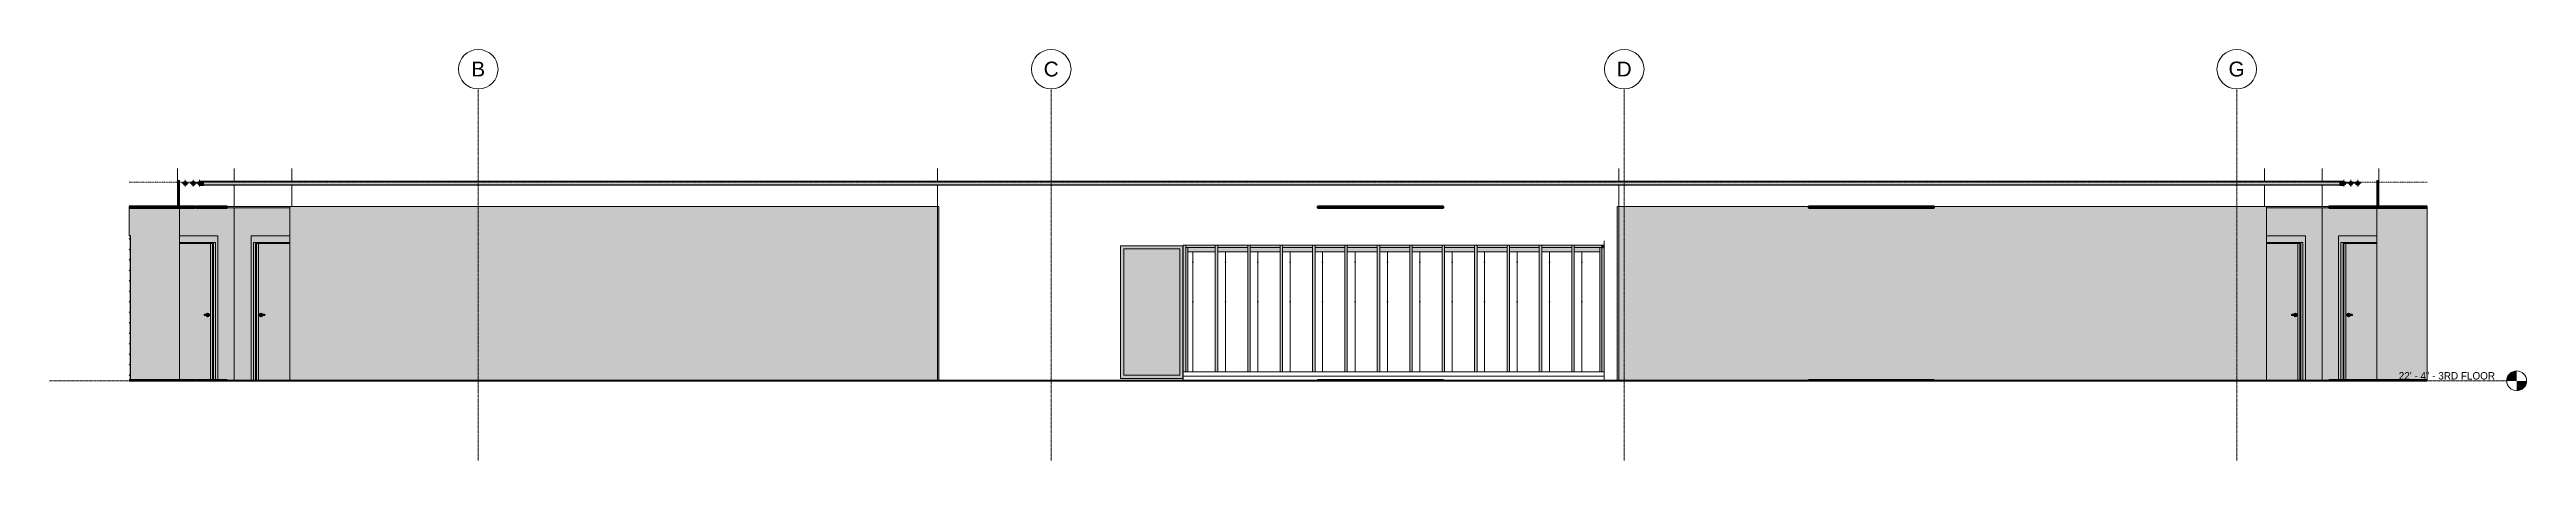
# Model space of a CAD drawing. Header units: inches. Extents: x 10303 to 15970, y 220 to 469.
# Drawn here: x 11958 to 13462, y 220 to 469 of the extents above; entities that cross this region are included whole.
import ezdxf

# ---------------------------------------------------------------- set-up
doc = ezdxf.new("R2010")
doc.units = ezdxf.units.IN
doc.header["$MEASUREMENT"] = 0
doc.linetypes.add('Aligning Line 1_8_', pattern=[0.25, 0.125, -0.125])
doc.linetypes.add('Grid Line 1_2_', pattern=[0.875, 0.5, -0.125, 0.125, -0.125])
for name, color, linetype, lineweight in [('0-2', 254, 'Continuous', 5), ('0-3', 165, 'Continuous', 5), ('0-4', 10, 'Continuous', 9), ('0-5', 50, 'Continuous', 5), ('A-CLNG', 13, 'Continuous', 18), ('A-CLNG-1', 13, 'Continuous', 60), ('A-CLNG-2', 13, 'Continuous', 5), ('A-DOOR', 31, 'Continuous', 18), ('A-DOOR-2', 31, 'Continuous', 9), ('A-DOOR-FRAM', 31, 'Continuous', 9), ('A-DOOR-FRAM-1', 31, 'Continuous', 18), ('A-DOOR-FRAM-2', 31, 'Continuous', 30), ('A-FLOR', 192, 'Continuous', 18), ('A-FLOR-1', 250, 'Continuous', 60), ('A-FLOR-2', 192, 'Continuous', 60), ('A-FLOR-3', 192, 'Continuous', 5), ('A-FLOR-LEVL', 51, 'Continuous', 9), ('A-FLOR-LEVL-1', 51, 'Grid Line 1_2_', 9), ('A-FLOR-LEVL-2', 9, 'Continuous', 9), ('A-FLOR-LEVL-3', 147, 'Continuous', 9), ('A-FLOR-PATT-1', 253, 'Continuous', 9), ('A-GLAZ-1', 50, 'Continuous', 18), ('A-GLAZ-2', 27, 'Continuous', 18), ('A-GLAZ-3', 7, 'Continuous', 18), ('A-GLAZ-CWMG', 51, 'Continuous', 9), ('A-GLAZ-CWMG-1', 247, 'Continuous', 9), ('A-GLAZ-CWMG-2', 10, 'Continuous', 9), ('A-ROOF-1', 7, 'Continuous', 18), ('A-WALL-2', 7, 'Continuous', 18), ('A-WALL-3', 27, 'Continuous', 18), ('A-WALL-PATT-1', 143, 'Continuous', 9), ('G-ANNO-SYMB-1', 9, 'Aligning Line 1_8_', 9), ('I-WALL', 2, 'Continuous', 18), ('I-WALL-1', 2, 'Continuous', 5), ('P-PIPE', 3, 'Continuous', 9), ('P-PIPE-1', 3, 'Continuous', 5), ('P-PIPE-CNTR', 3, 'Continuous', 9), ('S-GRID-1', 1, 'Grid Line 1_2_', 9), ('S-GRID-IDEN', 1, 'Continuous', 9), ('S-GRID-IDEN-1', 147, 'Continuous', 9)]:
    doc.layers.add(name, color=color, linetype=linetype, lineweight=lineweight)
doc.styles.add('Arial', font='arial.ttf', dxfattribs={"height": 9})
doc.styles.add('Century Gothic', font='ufonts.com_century-gothic.ttf', dxfattribs={"height": 4.5})

msp = doc.modelspace()

# ---------------------------------------------------------------- texts
at = {"layer": 'A-FLOR-LEVL', "insert": (13384.8, 273.3), "char_height": 4.5, "width": 72.568, "attachment_point": 1, "style": 'Century Gothic'}
msp.add_mtext('22\' - 4" - 3RD FLOOR', dxfattribs=at)

# ---------------------------------------------------------------- blocks, each defined once
blk = doc.blocks.new('Level - Level Head - Circle-V15-Elevation 13 - c')
at = {"layer": 'A-FLOR-LEVL'}
h = blk.add_hatch(color=256, dxfattribs=at)
edge = h.paths.add_edge_path(flags=0)
edge.add_line((-10297.2, 268), (-10303.2, 268))
edge.add_arc((-10297.2, 268), 6, 90, 180, ccw=False)
edge.add_line((-10297.2, 274), (-10297.2, 268))
h = blk.add_hatch(color=256, dxfattribs=at)
edge = h.paths.add_edge_path(flags=0)
edge.add_line((-10297.2, 262), (-10297.2, 268))
edge.add_line((-10297.2, 268), (-10291.2, 268))
edge.add_arc((-10297.2, 268), 6, 270, 360, ccw=False)
at = {"layer": 'A-FLOR-LEVL-2'}
blk.add_circle((-10297.2, 268), 6, dxfattribs=at)
blk = doc.blocks.new('CTR - 2nd Phase_rvt-2-Elevation 13 - c')
at = {"layer": 'A-FLOR-LEVL-1'}
blk.add_line((-11795.6, 268), (-10303.2, 268), dxfattribs=at)
at = {"layer": 'G-ANNO-SYMB-1'}
blk.add_line((-11747.2, 388.6), (-10351.6, 388.6), dxfattribs=at)
at = {"layer": '0-2'}
blk.add_blockref('Level - Level Head - Circle-V15-Elevation 13 - c', (0, 0), dxfattribs=at)
at = {"layer": 'A-FLOR-LEVL', "insert": (-10368.8, 273.3), "char_height": 4.5, "width": 72.568, "attachment_point": 1, "style": 'Century Gothic'}
blk.add_mtext('22\' - 4" - 3RD FLOOR', dxfattribs=at)
blk = doc.blocks.new('Level - Level Head - Circle-V16-Elevation 13 - c')
at = {"layer": 'A-FLOR-LEVL'}
h = blk.add_hatch(color=256, dxfattribs=at)
edge = h.paths.add_edge_path(flags=0)
edge.add_line((-10297.2, 268), (-10303.2, 268))
edge.add_arc((-10297.2, 268), 6, 90, 180, ccw=False)
edge.add_line((-10297.2, 274), (-10297.2, 268))
h = blk.add_hatch(color=256, dxfattribs=at)
edge = h.paths.add_edge_path(flags=0)
edge.add_line((-10297.2, 262), (-10297.2, 268))
edge.add_line((-10297.2, 268), (-10291.2, 268))
edge.add_arc((-10297.2, 268), 6, 270, 360, ccw=False)
at = {"layer": 'A-FLOR-LEVL-3'}
blk.add_circle((-10297.2, 268), 6, dxfattribs=at)
blk = doc.blocks.new('CTR - 1st Phase - Unit Layouts_rvt-2-Elevation 13 - c')
at = {"layer": 'A-FLOR-LEVL-1'}
blk.add_line((-11795.6, 268), (-10303.2, 268), dxfattribs=at)
at = {"layer": '0-3'}
blk.add_blockref('Level - Level Head - Circle-V16-Elevation 13 - c', (0, 0), dxfattribs=at)
at = {"layer": 'A-FLOR-LEVL', "insert": (-10368.8, 273.3), "char_height": 4.5, "width": 72.568, "attachment_point": 1, "style": 'Century Gothic'}
blk.add_mtext('22\' - 4" - 3RD FLOOR', dxfattribs=at)
blk = doc.blocks.new('Basic Wall _ EXT - FIBER CEMENT - LARGE - ___-2162458-Elevation 13 - c')
at = {"layer": 'A-WALL-3'}
h = blk.add_hatch(color=256, dxfattribs=at)
h.paths.add_polyline_path([(-10969.5, 350.4), (-10969.5, 350.5), (-10987.7, 350.5), (-10987.7, 350.4)], flags=0)
h.paths.add_polyline_path([(-11104.2, 350.4), (-11087.6, 350.4), (-11087.6, 350.5), (-11105.5, 350.5), (-11105.5, 350.4)], flags=0)
h.paths.add_polyline_path([(-10852.9, 350.4), (-10852.9, 350.5), (-10869.6, 350.5), (-10869.6, 350.4), (-10853.1, 350.4)], flags=0)
h.paths.add_polyline_path([(-11086.1, 350.4), (-11067.9, 350.4), (-11067.9, 350.5), (-11086.1, 350.5)], flags=0)
h.paths.add_polyline_path([(-10871.1, 350.4), (-10871.1, 350.5), (-10889.3, 350.5), (-10889.3, 350.4), (-10874.9, 350.4)], flags=0)
h.paths.add_polyline_path([(-11066.4, 350.4), (-11048.2, 350.4), (-11048.2, 350.5), (-11066.4, 350.5)], flags=0)
h.paths.add_polyline_path([(-10890.8, 350.4), (-10890.8, 350.5), (-10908.9, 350.5), (-10908.9, 350.4)], flags=0)
h.paths.add_polyline_path([(-11046.7, 350.4), (-11028.5, 350.4), (-11028.5, 350.5), (-11046.7, 350.5)], flags=0)
h.paths.add_polyline_path([(-10910.4, 350.4), (-10910.4, 350.5), (-10928.6, 350.5), (-10928.6, 350.4), (-10918.5, 350.4)], flags=0)
h.paths.add_polyline_path([(-11027, 350.4), (-11008.9, 350.4), (-11008.9, 350.5), (-11027, 350.5)], flags=0)
h.paths.add_polyline_path([(-10930.1, 350.4), (-10930.1, 350.5), (-10948.3, 350.5), (-10948.3, 350.4)], flags=0)
h.paths.add_polyline_path([(-11007.4, 350.4), (-10989.2, 350.4), (-10989.2, 350.5), (-11007.4, 350.5)], flags=0)
h.paths.add_polyline_path([(-10949.8, 350.4), (-10949.8, 350.5), (-10968, 350.5), (-10968, 350.4), (-10962.2, 350.4)], flags=0)
h = blk.add_hatch(color=256, dxfattribs=at)
h.paths.add_polyline_path([(-10969.5, 349), (-10969.5, 350.4), (-10987.7, 350.4), (-10987.7, 349)], flags=0)
h.paths.add_polyline_path([(-11104.5, 349), (-11087.6, 349), (-11087.6, 350.4), (-11105.5, 350.4), (-11105.5, 349)], flags=0)
h.paths.add_polyline_path([(-10852.9, 349), (-10852.9, 350.4), (-10869.6, 350.4), (-10869.6, 349), (-10853.1, 349)], flags=0)
h.paths.add_polyline_path([(-10871.1, 349), (-10871.1, 350.4), (-10889.3, 350.4), (-10889.3, 349), (-10874.9, 349)], flags=0)
h.paths.add_polyline_path([(-11086.1, 349), (-11067.9, 349), (-11067.9, 350.4), (-11086.1, 350.4)], flags=0)
h.paths.add_polyline_path([(-11066.4, 349), (-11048.2, 349), (-11048.2, 350.4), (-11066.4, 350.4)], flags=0)
h.paths.add_polyline_path([(-10890.8, 349), (-10890.8, 350.4), (-10908.9, 350.4), (-10908.9, 349)], flags=0)
h.paths.add_polyline_path([(-11046.7, 349), (-11028.5, 349), (-11028.5, 350.4), (-11046.7, 350.4)], flags=0)
h.paths.add_polyline_path([(-10910.4, 349), (-10910.4, 350.4), (-10928.6, 350.4), (-10928.6, 349), (-10918.5, 349)], flags=0)
h.paths.add_polyline_path([(-11027, 349), (-11008.9, 349), (-11008.9, 350.4), (-11027, 350.4)], flags=0)
h.paths.add_polyline_path([(-10930.1, 349), (-10930.1, 350.4), (-10948.3, 350.4), (-10948.3, 349)], flags=0)
h.paths.add_polyline_path([(-11007.4, 349), (-10989.2, 349), (-10989.2, 350.4), (-11007.4, 350.4)], flags=0)
h.paths.add_polyline_path([(-10949.8, 349), (-10949.8, 350.4), (-10968, 350.4), (-10968, 349), (-10962.2, 349)], flags=0)
at = {"layer": 'A-WALL-2'}
for p, q in [((-11087.6, 350.4), (-11105.5, 350.4)), ((-11067.9, 350.4), (-11086.1, 350.4)), ((-11048.2, 350.4), (-11066.4, 350.4)), ((-11028.5, 350.4), (-11046.7, 350.4)), ((-11008.9, 350.4), (-11027, 350.4)), ((-10989.2, 350.4), (-11007.4, 350.4)), ((-10969.5, 350.4), (-10987.7, 350.4)), ((-10949.8, 350.4), (-10968, 350.4)), ((-10930.1, 350.4), (-10948.3, 350.4)), ((-10910.4, 350.4), (-10928.6, 350.4)), ((-10890.8, 350.4), (-10908.9, 350.4)), ((-10871.1, 350.4), (-10889.3, 350.4)), ((-10852.9, 350.4), (-10869.6, 350.4))]:
    blk.add_line(p, q, dxfattribs=at)
blk = doc.blocks.new('Basic Wall _ EXT - FIBER CEMENT - LARGE - ___-2162459-Elevation 13 - c')
at = {"layer": 'A-WALL-3'}
h = blk.add_hatch(color=256, dxfattribs=at)
h.paths.add_polyline_path([(-10852.3, 348.5), (-10852, 348.9), (-10852, 348.9), (-10852.3, 348.6), (-10852.3, 348.5)], flags=0)
h.paths.add_polyline_path([(-10852.4, 348.7), (-10852.1, 349), (-10852.1, 350.4), (-10851.6, 350.5), (-10851.8, 350.5), (-10852.2, 350.5), (-10852.2, 349), (-10852.5, 348.7)], flags=0)
at = {"layer": 'A-WALL-2'}
for p, q in [((-10852.2, 349), (-10852.5, 348.7)), ((-10852.4, 348.7), (-10852.1, 349)), ((-10852.4, 348.6), (-10852.4, 348.6)), ((-10852.4, 348.5), (-10852.4, 348.5)), ((-10852.3, 348.5), (-10852, 348.9)), ((-10852, 348.9), (-10852.3, 348.6)), ((-10851.4, 350.5), (-10852.2, 350.5)), ((-10852.2, 350.5), (-10852.2, 349)), ((-10852.1, 350.4), (-10851.4, 350.5)), ((-10852.1, 349), (-10852.1, 350.4)), ((-10852, 348.9), (-10852, 348.9)), ((-10851.4, 350.5), (-10851.4, 353)), ((-10851.4, 353), (-10851.4, 353)), ((-10851.4, 353), (-10851.4, 350.5))]:
    blk.add_line(p, q, dxfattribs=at)
for radius, start, end in [(0.0938, 140, 230), (0.0625, 140, 230), (0.0625, 230, 320), (0.0938, 230, 320)]:
    blk.add_arc((-10852.4, 348.6), radius, start, end, dxfattribs=at)
blk = doc.blocks.new('Rectangular Mullion - Stud - Vertical-2194367-Elevation 13 - c')
at = {"layer": 'A-GLAZ-CWMG-1'}
h = blk.add_hatch(color=256, dxfattribs=at)
h.paths.add_polyline_path([(-10851.5, 273.5), (-10851.4, 273.5), (-10851.4, 350.5), (-10852.1, 350.4), (-10852.1, 349), (-10852.4, 348.7), (-10852.5, 348.7), (-10852.2, 349), (-10852.2, 350.5), (-10851.8, 350.5), (-10852.9, 350.5), (-10852.9, 273.5)], flags=0)
h.paths.add_polyline_path([(-10852.3, 348.5), (-10852.3, 348.6), (-10852, 348.9), (-10852, 348.9), (-10852.3, 348.5)], flags=0)
at = {"layer": 'A-GLAZ-CWMG-2'}
for p in [(-10852.9, 350.5), (-10851.4, 273.5)]:
    blk.add_line(p, (-10852.9, 273.5), dxfattribs=at)
blk = doc.blocks.new('Rectangular Mullion - Stud - Vertical-2194501-Elevation 13 - c')
at = {"layer": 'A-GLAZ-CWMG-1'}
blk.add_hatch(color=256, dxfattribs=at).paths.add_polyline_path([(-11105.5, 273.5), (-11105.5, 350.5), (-11107, 350.5), (-11107, 273.5), (-11106.9, 273.5)], flags=0)
at = {"layer": 'A-GLAZ-CWMG-2'}
for p, q in [((-11105.5, 350.5), (-11105.5, 273.5)), ((-11105.5, 273.5), (-11107, 273.5))]:
    blk.add_line(p, q, dxfattribs=at)
blk = doc.blocks.new('Rectangular Mullion - Stud - Base_Head-1769174-Elevation 13 - c')
at = {"layer": 'A-GLAZ-CWMG'}
h = blk.add_hatch(dxfattribs=at)
h.set_pattern_fill('FP_2', color=256, style=0, pattern_type=2)
h.set_pattern_definition([(180, (-11077.751, 270.75), (-1e-15, -8), [])])
h.paths.add_polyline_path([(-11086.1, 268), (-11067.9, 268), (-11067.9, 273.5), (-11087.6, 273.5), (-11087.6, 268)], flags=0)
at = {"layer": 'A-GLAZ-CWMG-2'}
blk.add_line((-11087.6, 273.5), (-11067.9, 273.5), dxfattribs=at)
blk = doc.blocks.new('Rectangular Mullion - Stud - Vertical-2194370-Elevation 13 - c')
at = {"layer": 'A-GLAZ-CWMG-1'}
blk.add_hatch(color=256, dxfattribs=at).paths.add_polyline_path([(-11086.1, 273.5), (-11086.1, 350.5), (-11087.6, 350.5), (-11087.6, 273.5)], flags=0)
at = {"layer": 'A-GLAZ-CWMG-2'}
for p, q in [((-11087.6, 350.5), (-11087.6, 273.5)), ((-11086.1, 273.5), (-11086.1, 350.5)), ((-11086.1, 273.5), (-11087.6, 273.5))]:
    blk.add_line(p, q, dxfattribs=at)
blk = doc.blocks.new('_THE_ WINDOW _ DOOR - Window - 3rd Floor-2113392-Elevation 13 - c')
at = {"layer": 'A-GLAZ-1'}
blk.add_hatch(color=256, dxfattribs=at).paths.add_polyline_path([(-11143.2, 271.4), (-11109.2, 271.4), (-11109.2, 348.1), (-11143.2, 348.1), (-11143.2, 305.4)], flags=0)
at = {"layer": 'A-GLAZ-2'}
h = blk.add_hatch(color=256, dxfattribs=at)
h.paths.add_polyline_path([(-11109.2, 269.4), (-11107.2, 269.4), (-11107.2, 350.1), (-11145.2, 350.1), (-11145.2, 269.4), (-11136.6, 269.4)], flags=0)
h.paths.add_polyline_path([(-11136.6, 271.4), (-11143.2, 271.4), (-11143.2, 348.1), (-11109.2, 348.1), (-11109.2, 271.4)], flags=0)
at = {"layer": 'A-GLAZ-3'}
for p, q in [((-11143.2, 271.4), (-11143.2, 348.1)), ((-11143.2, 348.1), (-11109.2, 348.1)), ((-11109.2, 348.1), (-11109.2, 271.4)), ((-11109.2, 271.4), (-11143.2, 271.4))]:
    blk.add_line(p, q, dxfattribs=at)
blk = doc.blocks.new('Rectangular Mullion - Stud - Base_Head-1769175-Elevation 13 - c')
at = {"layer": 'A-GLAZ-CWMG'}
h = blk.add_hatch(dxfattribs=at)
h.set_pattern_fill('FP_3', color=256, style=0, pattern_type=2)
h.set_pattern_definition([(180, (-10861.231, 270.75), (-1e-15, -8), [])])
h.paths.add_polyline_path([(-10851.5, 268), (-10851.4, 268), (-10851.4, 273.5), (-10871.1, 273.5), (-10871.1, 268), (-10851.8, 268)], flags=0)
at = {"layer": 'A-GLAZ-CWMG-2'}
blk.add_line((-10871.1, 273.5), (-10851.4, 273.5), dxfattribs=at)
blk = doc.blocks.new('Rectangular Mullion - Stud - Base_Head-2194499-Elevation 13 - c')
at = {"layer": 'A-GLAZ-CWMG'}
h = blk.add_hatch(dxfattribs=at)
h.set_pattern_fill('FP_5', color=256, style=0, pattern_type=2)
h.set_pattern_definition([(180, (-11097.291, 270.75), (-1e-15, -8), [])])
h.paths.add_polyline_path([(-11106.9, 268), (-11087.6, 268), (-11087.6, 273.5), (-11107, 273.5), (-11107, 268)], flags=0)
at = {"layer": 'A-GLAZ-CWMG-2'}
blk.add_line((-11107, 273.5), (-11087.6, 273.5), dxfattribs=at)
blk = doc.blocks.new('Rectangular Mullion - Profile_Polycarbonate_Upper and left-2195491-Elevation 13 - c')
at = {"layer": 'A-GLAZ-CWMG-1'}
h = blk.add_hatch(color=256, dxfattribs=at)
h.paths.add_polyline_path([(-10989.2, 346.3), (-10989.2, 349), (-11007.4, 349), (-11007.4, 346.3), (-11005.8, 346.3)], flags=0)
h.paths.add_polyline_path([(-11093, 346.3), (-11087.6, 346.3), (-11087.6, 349), (-11104.2, 349), (-11104.2, 346.3)], flags=0)
h.paths.add_polyline_path([(-10854.1, 346.3), (-10854.1, 349), (-10869.6, 349), (-10869.6, 346.3)], flags=0)
h.paths.add_polyline_path([(-10871.1, 346.3), (-10871.1, 349), (-10889.3, 349), (-10889.3, 346.3), (-10874.9, 346.3)], flags=0)
h.paths.add_polyline_path([(-11086.1, 346.3), (-11067.9, 346.3), (-11067.9, 349), (-11086.1, 349), (-11086.1, 349)], flags=0)
h.paths.add_polyline_path([(-11066.4, 346.3), (-11048.2, 346.3), (-11048.2, 349), (-11066.4, 349), (-11066.4, 349)], flags=0)
h.paths.add_polyline_path([(-11046.7, 346.3), (-11028.5, 346.3), (-11028.5, 349), (-11046.7, 349), (-11046.7, 349)], flags=0)
h.paths.add_polyline_path([(-10890.8, 346.3), (-10890.8, 349), (-10908.9, 349), (-10908.9, 346.3)], flags=0)
h.paths.add_polyline_path([(-10910.4, 346.3), (-10910.4, 349), (-10928.6, 349), (-10928.6, 346.3), (-10918.5, 346.3)], flags=0)
h.paths.add_polyline_path([(-11027, 346.3), (-11008.9, 346.3), (-11008.9, 349), (-11027, 349), (-11027, 349)], flags=0)
h.paths.add_polyline_path([(-10987.7, 346.3), (-10969.5, 346.3), (-10969.5, 349), (-10987.7, 349), (-10987.7, 349)], flags=0)
h.paths.add_polyline_path([(-10968, 346.3), (-10949.8, 346.3), (-10949.8, 349), (-10968, 349), (-10968, 349)], flags=0)
h.paths.add_polyline_path([(-10930.1, 346.3), (-10930.1, 349), (-10948.3, 349), (-10948.3, 346.3)], flags=0)
at = {"layer": 'A-GLAZ-CWMG-2'}
for p, q in [((-11104.2, 346.3), (-11104.2, 349)), ((-11087.6, 349), (-11104.2, 349)), ((-11087.6, 346.3), (-11104.2, 346.3)), ((-11067.9, 349), (-11086.1, 349)), ((-11067.9, 346.3), (-11086.1, 346.3)), ((-11048.2, 349), (-11066.4, 349)), ((-11048.2, 346.3), (-11066.4, 346.3)), ((-11028.5, 349), (-11046.7, 349)), ((-11028.5, 346.3), (-11046.7, 346.3)), ((-11008.9, 349), (-11027, 349)), ((-11008.9, 346.3), (-11027, 346.3)), ((-10989.2, 349), (-11007.4, 349)), ((-10989.2, 346.3), (-11007.4, 346.3)), ((-10969.5, 349), (-10987.7, 349)), ((-10969.5, 346.3), (-10987.7, 346.3)), ((-10949.8, 349), (-10968, 349)), ((-10949.8, 346.3), (-10968, 346.3)), ((-10930.1, 349), (-10948.3, 349)), ((-10930.1, 346.3), (-10948.3, 346.3)), ((-10910.4, 349), (-10928.6, 349)), ((-10910.4, 346.3), (-10928.6, 346.3)), ((-10890.8, 349), (-10908.9, 349)), ((-10890.8, 346.3), (-10908.9, 346.3)), ((-10871.1, 349), (-10889.3, 349)), ((-10871.1, 346.3), (-10889.3, 346.3)), ((-10854.1, 349), (-10869.6, 349)), ((-10854.1, 346.3), (-10869.6, 346.3)), ((-10854.1, 349), (-10854.1, 346.3))]:
    blk.add_line(p, q, dxfattribs=at)
blk = doc.blocks.new('Rectangular Mullion - Profile_Polycarbonate_Upper and left-2195586-Elevation 13 - c')
at = {"layer": 'A-GLAZ-CWMG-1'}
blk.add_hatch(color=256, dxfattribs=at).paths.add_polyline_path([(-11105.5, 273.5), (-11104.2, 273.5), (-11104.2, 349), (-11105.5, 349), (-11105.5, 332.4)], flags=0)
at = {"layer": 'A-GLAZ-CWMG-2'}
for p, q in [((-11105.5, 349), (-11104.2, 349)), ((-11104.2, 349), (-11104.2, 273.5))]:
    blk.add_line(p, q, dxfattribs=at)
blk = doc.blocks.new('Rectangular Mullion - Profile_Polycarbonate_right-2195587-Elevation 13 - c')
at = {"layer": 'A-GLAZ-CWMG-1'}
blk.add_hatch(color=256, dxfattribs=at).paths.add_polyline_path([(-10852.9, 273.5), (-10852.9, 349), (-10854.1, 349), (-10854.1, 273.5), (-10853.1, 273.5)], flags=0)
at = {"layer": 'A-GLAZ-CWMG-2'}
for p, q in [((-10854.1, 349), (-10852.9, 349)), ((-10854.1, 273.5), (-10854.1, 349))]:
    blk.add_line(p, q, dxfattribs=at)
blk = doc.blocks.new('Grid - Grid Head - Circle-50561-Elevation 13 - c')
at = {"layer": 'S-GRID-IDEN-1'}
for start, end in [(0, 180), (180, 360)]:
    blk.add_arc((-11535.2, 457.3), 12, start, end, dxfattribs=at)
blk = doc.blocks.new('CTR - 1st Phase - Shell_rvt-2-Elevation 13 - c')
at = {"layer": 'A-FLOR-PATT-1'}
h = blk.add_hatch(dxfattribs=at)
h.set_pattern_fill('FP_4', color=256, style=0, pattern_type=2)
h.set_pattern_definition([(0, (0, 0), (15.36, 3.84), [0.634, -10.886, 0.634, -10.886, -61.44]), (0, (0, 0), (15.36, 3.84), [-23.04, 0.634, -22.406, 0.634, -10.886, -26.88]), (0, (0, 0), (15.36, 3.84), [-57.6, 0.634, -7.046, 0.634, -18.566]), (120, (5.76, 1.92), (-11.0055376, 11.3821502), [0.634, -10.886, 0.634, -10.886, -61.44]), (120, (5.76, 1.92), (-11.0055376, 11.3821502), [-23.04, 0.634, -22.406, 0.634, -10.886, -26.88]), (120, (5.76, 1.92), (-11.0055376, 11.3821502), [-57.6, 0.634, -7.046, 0.634, -18.566]), (240, (7.68, 9.6), (-4.3544624, -15.2221502), [0.634, -10.886, 0.634, -10.886, -61.44]), (240, (7.68, 9.6), (-4.3544624, -15.2221502), [-23.04, 0.634, -22.406, 0.634, -10.886, -26.88]), (240, (7.68, 9.6), (-4.3544624, -15.2221502), [-57.6, 0.634, -7.046, 0.634, -18.566])])
h.paths.add_polyline_path([(-11267.5, 268), (-10351.6, 268), (-10351.6, 268), (-11747.2, 268), (-11747.2, 268), (-11311.1, 268)], flags=0)
at = {"layer": 'A-WALL-PATT-1'}
h = blk.add_hatch(dxfattribs=at)
h.set_pattern_fill('FP_6', color=256, style=0, pattern_type=2)
h.set_pattern_definition([(90, (-10831.767, 268), (-19.685, 1e-15), [24, 0, 0, 0])])
h.paths.add_polyline_path([(-10874.9, 273.5), (-10871.1, 273.5), (-10871.1, 346.3), (-10889.3, 346.3), (-10889.3, 273.5)], flags=0)
h.paths.add_polyline_path([(-10890.8, 273.5), (-10890.8, 346.3), (-10908.9, 346.3), (-10908.9, 273.5)], flags=0)
h.paths.add_polyline_path([(-10869.6, 273.5), (-10854.1, 273.5), (-10854.1, 346.3), (-10869.6, 346.3), (-10869.6, 300.2)], flags=0)
h.paths.add_polyline_path([(-10930.1, 273.5), (-10930.1, 346.3), (-10948.3, 346.3), (-10948.3, 273.5)], flags=0)
h.paths.add_polyline_path([(-10910.4, 273.5), (-10910.4, 346.3), (-10928.6, 346.3), (-10928.6, 273.5)], flags=0)
h.paths.add_polyline_path([(-10989.2, 273.5), (-10989.2, 346.3), (-11007.4, 346.3), (-11007.4, 273.5)], flags=0)
h.paths.add_polyline_path([(-10987.7, 273.5), (-10969.5, 273.5), (-10969.5, 346.3), (-10987.7, 346.3), (-10987.7, 332.4)], flags=0)
h.paths.add_polyline_path([(-10949.8, 273.5), (-10949.8, 346.3), (-10968, 346.3), (-10968, 273.5), (-10962.2, 273.5)], flags=0)
h.paths.add_polyline_path([(-11027, 273.5), (-11008.9, 273.5), (-11008.9, 346.3), (-11027, 346.3), (-11027, 332.4)], flags=0)
h.paths.add_polyline_path([(-11067.9, 273.5), (-11067.9, 346.3), (-11086.1, 346.3), (-11086.1, 273.5)], flags=0)
h.paths.add_polyline_path([(-11104.2, 273.5), (-11087.6, 273.5), (-11087.6, 346.3), (-11104.2, 346.3), (-11104.2, 332.4)], flags=0)
h.paths.add_polyline_path([(-11066.4, 273.5), (-11048.2, 273.5), (-11048.2, 346.3), (-11066.4, 346.3), (-11066.4, 332.4)], flags=0)
h.paths.add_polyline_path([(-11028.5, 273.5), (-11028.5, 346.3), (-11046.7, 346.3), (-11046.7, 273.5)], flags=0)
at = {"layer": 'A-FLOR-1'}
blk.add_line((-10351.6, 268), (-11747.2, 268), dxfattribs=at)
at = {"layer": 'A-FLOR-LEVL-1'}
blk.add_line((-11795.6, 268), (-10303.2, 268), dxfattribs=at)
at = {"layer": 'A-ROOF-1'}
for p, q in [((-11717.9, 396.9), (-11717.9, 374)), ((-11683.5, 396.9), (-11683.5, 389.2)), ((-11648.4, 389.2), (-11648.4, 396.9)), ((-10450.4, 396.9), (-10450.4, 389.2)), ((-10415.3, 389.2), (-10415.3, 396.9)), ((-10380.9, 374), (-10380.9, 396.9)), ((-11683.5, 386.8), (-11683.5, 373.9)), ((-11648.4, 373.9), (-11648.4, 386.8)), ((-10450.4, 386.8), (-10450.4, 373.9)), ((-10415.3, 373.9), (-10415.3, 386.8))]:
    blk.add_line(p, q, dxfattribs=at)
at = {"layer": 'A-WALL-2'}
for p, q in [((-11256.3, 389.2), (-11256.3, 396.9)), ((-10842.5, 396.9), (-10842.5, 389.2)), ((-11256.3, 350.5), (-11256.3, 386.8)), ((-10842.5, 386.8), (-10842.5, 350.5)), ((-11256.3, 268), (-11256.3, 350.5)), ((-11145.2, 269.4), (-11145.2, 350.1)), ((-11145.2, 350.1), (-11107.2, 350.1)), ((-11107.2, 350.1), (-11107.2, 269.4)), ((-11107, 268), (-11107, 350.5)), ((-11107, 350.5), (-10851.4, 350.5)), ((-10851.4, 268), (-10851.4, 350.5)), ((-10842.5, 350.5), (-10842.5, 268)), ((-11107.2, 269.4), (-11145.2, 269.4))]:
    blk.add_line(p, q, dxfattribs=at)
at = {"layer": 'S-GRID-1'}
for p, q in [((-11535.2, 219.6), (-11535.2, 445.3)), ((-11187.2, 219.6), (-11187.2, 445.3)), ((-10839.2, 219.6), (-10839.2, 445.3)), ((-10467.2, 219.6), (-10467.2, 445.3))]:
    blk.add_line(p, q, dxfattribs=at)
at = {"layer": '0-3'}
for name, p in [('Grid - Grid Head - Circle-50561-Elevation 13 - c', (0, 0)), ('Grid - Grid Head - Circle-50561-Elevation 13 - c', (348, 0)), ('Grid - Grid Head - Circle-50561-Elevation 13 - c', (696, 0)), ('Grid - Grid Head - Circle-50561-Elevation 13 - c', (1068, 0)), ('Level - Level Head - Circle-V16-Elevation 13 - c', (0, 0))]:
    blk.add_blockref(name, p, dxfattribs=at)
at = {"layer": '0-4'}
for name, p in [('_THE_ WINDOW _ DOOR - Window - 3rd Floor-2113392-Elevation 13 - c', (0, 0)), ('Rectangular Mullion - Stud - Vertical-2194501-Elevation 13 - c', (0, 0)), ('Basic Wall _ EXT - FIBER CEMENT - LARGE - ___-2162458-Elevation 13 - c', (0, 0)), ('Rectangular Mullion - Profile_Polycarbonate_Upper and left-2195586-Elevation 13 - c', (0, 0)), ('Rectangular Mullion - Profile_Polycarbonate_Upper and left-2195491-Elevation 13 - c', (0, 0)), ('Rectangular Mullion - Stud - Vertical-2194370-Elevation 13 - c', (0, 0)), ('Rectangular Mullion - Stud - Vertical-2194370-Elevation 13 - c', (19.7, 0)), ('Rectangular Mullion - Stud - Vertical-2194370-Elevation 13 - c', (39.4, 0)), ('Rectangular Mullion - Stud - Vertical-2194370-Elevation 13 - c', (59.1, 0)), ('Rectangular Mullion - Stud - Vertical-2194370-Elevation 13 - c', (78.7, 0)), ('Rectangular Mullion - Stud - Vertical-2194370-Elevation 13 - c', (98.4, 0)), ('Rectangular Mullion - Stud - Vertical-2194370-Elevation 13 - c', (118.1, 0)), ('Rectangular Mullion - Stud - Vertical-2194370-Elevation 13 - c', (137.8, 0)), ('Rectangular Mullion - Stud - Vertical-2194370-Elevation 13 - c', (157.5, 0)), ('Rectangular Mullion - Stud - Vertical-2194370-Elevation 13 - c', (177.2, 0)), ('Rectangular Mullion - Stud - Vertical-2194370-Elevation 13 - c', (196.8, 0)), ('Rectangular Mullion - Stud - Vertical-2194370-Elevation 13 - c', (216.5, 0)), ('Rectangular Mullion - Profile_Polycarbonate_right-2195587-Elevation 13 - c', (0, 0)), ('Rectangular Mullion - Stud - Vertical-2194367-Elevation 13 - c', (0, 0)), ('Basic Wall _ EXT - FIBER CEMENT - LARGE - ___-2162459-Elevation 13 - c', (0, 0)), ('Rectangular Mullion - Stud - Base_Head-2194499-Elevation 13 - c', (0, 0)), ('Rectangular Mullion - Stud - Base_Head-1769174-Elevation 13 - c', (0, 0)), ('Rectangular Mullion - Stud - Base_Head-1769174-Elevation 13 - c', (19.7, 0)), ('Rectangular Mullion - Stud - Base_Head-1769174-Elevation 13 - c', (39.4, 0)), ('Rectangular Mullion - Stud - Base_Head-1769174-Elevation 13 - c', (59.1, 0)), ('Rectangular Mullion - Stud - Base_Head-1769174-Elevation 13 - c', (78.7, 0)), ('Rectangular Mullion - Stud - Base_Head-1769174-Elevation 13 - c', (98.4, 0)), ('Rectangular Mullion - Stud - Base_Head-1769174-Elevation 13 - c', (118.1, 0)), ('Rectangular Mullion - Stud - Base_Head-1769174-Elevation 13 - c', (137.8, 0)), ('Rectangular Mullion - Stud - Base_Head-1769174-Elevation 13 - c', (157.5, 0)), ('Rectangular Mullion - Stud - Base_Head-1769174-Elevation 13 - c', (177.2, 0)), ('Rectangular Mullion - Stud - Base_Head-1769174-Elevation 13 - c', (196.8, 0)), ('Rectangular Mullion - Stud - Base_Head-1769175-Elevation 13 - c', (0, 0))]:
    blk.add_blockref(name, p, dxfattribs=at)
at = {"layer": 'A-FLOR-LEVL', "insert": (-10368.8, 273.3), "char_height": 4.5, "width": 72.568, "attachment_point": 1, "style": 'Century Gothic'}
blk.add_mtext('22\' - 4" - 3RD FLOOR', dxfattribs=at)
at = {"layer": 'S-GRID-IDEN', "char_height": 9, "attachment_point": 1, "style": 'Arial'}
for s, insert, width in [('B', (-11539.4, 461.9), 10.15), ('C', (-11191.8, 461.9), 11.059), ('D', (-10843.8, 461.9), 11.059), ('G', (-10472.2, 461.9), 11.968)]:
    blk.add_mtext(s, dxfattribs=dict(at, insert=insert, width=width))
blk = doc.blocks.new('CTR - 1st Phase -Stairs _ Elevators_rvt-2-Elevation 13 - c')
at = {"layer": 'A-FLOR-LEVL-1'}
blk.add_line((-11795.6, 268), (-10303.2, 268), dxfattribs=at)
at = {"layer": '0-3'}
blk.add_blockref('Level - Level Head - Circle-V16-Elevation 13 - c', (0, 0), dxfattribs=at)
at = {"layer": 'A-FLOR-LEVL', "insert": (-10368.8, 273.3), "char_height": 4.5, "width": 72.568, "attachment_point": 1, "style": 'Century Gothic'}
blk.add_mtext('22\' - 4" - 3RD FLOOR', dxfattribs=at)
blk = doc.blocks.new('HOLLOW METAL - UNIT DOOR-1759144-Elevation 13 - c')
at = {"layer": 'A-DOOR'}
h = blk.add_hatch(color=256, dxfattribs=at)
h.paths.add_polyline_path([(-10392.2, 268), (-10391.9, 268), (-10391.9, 268.5), (-10382.1, 268.5), (-10382.1, 351.4), (-10400.9, 351.4), (-10400.9, 268.5), (-10392.2, 268.5)], flags=0)
h.paths.add_polyline_path([(-10397.2, 308.4), (-10397.3, 308.4), (-10397.3, 308.4)], flags=0)
h.paths.add_polyline_path([(-10399.3, 306.8), (-10399.4, 306.8), (-10399.6, 306.9), (-10399.8, 307), (-10400, 307.2), (-10400.1, 307.5), (-10400.2, 307.6), (-10400.4, 307.6), (-10400.6, 307.8), (-10400.7, 308), (-10400.6, 308.2), (-10400.4, 308.4), (-10400.2, 308.4), (-10400.1, 308.6), (-10400, 308.8), (-10399.8, 309), (-10399.6, 309.1), (-10399.3, 309.2), (-10399.1, 309.2), (-10398.9, 309.1), (-10398.7, 309), (-10398.6, 308.8), (-10398.4, 308.6), (-10398.4, 308.4), (-10397.2, 308.4), (-10397.1, 308.3), (-10397, 308.3), (-10397, 308.1), (-10397, 307.9), (-10397, 307.8), (-10397.1, 307.7), (-10397.2, 307.6), (-10397.3, 307.6), (-10398.4, 307.6), (-10398.4, 307.4), (-10398.6, 307.2), (-10398.8, 306.9), (-10398.9, 306.9), (-10399.2, 306.8)], flags=0)
h.paths.add_polyline_path([(-10400.4, 307.6), (-10400.4, 307.6), (-10400.4, 307.6)], flags=0)
for points in [[(-10400.6, 308), (-10400.4, 308), (-10400.4, 308.2), (-10400.3, 308.3), (-10400.2, 308.4), (-10400.3, 308.4), (-10400.4, 308.4), (-10400.6, 308.3), (-10400.6, 308.2), (-10400.7, 308), (-10400.6, 308)], [(-10400.2, 307.6), (-10400.2, 307.6), (-10400.3, 307.7), (-10400.3, 307.7), (-10400.4, 307.9), (-10400.5, 308), (-10400.7, 308), (-10400.6, 307.8), (-10400.4, 307.6), (-10400.2, 307.6)], [(-10399.2, 308), (-10397.5, 308), (-10397.5, 308.2), (-10397.4, 308.3), (-10397.3, 308.4), (-10397.3, 308.4), (-10400.2, 308.4), (-10400.3, 308.3), (-10400.4, 308.3), (-10400.4, 308.1), (-10400.4, 308), (-10399.3, 308)], [(-10398.4, 307.6), (-10397.3, 307.6), (-10397.4, 307.7), (-10397.4, 307.7), (-10397.5, 307.9), (-10397.5, 308), (-10400.4, 308), (-10400.4, 307.8), (-10400.3, 307.7), (-10400.2, 307.6), (-10400.1, 307.6), (-10398.4, 307.6)], [(-10398.6, 308.4), (-10398.4, 308.4), (-10398.4, 308.6), (-10398.6, 308.8), (-10398.8, 309.1), (-10399, 309.1), (-10399.3, 309.2), (-10399.3, 309.2), (-10399.2, 309.1), (-10399, 309), (-10398.8, 308.8), (-10398.7, 308.6), (-10398.6, 308.4), (-10398.6, 308.4)], [(-10399.2, 306.8), (-10399.1, 306.8), (-10398.9, 306.9), (-10398.7, 307), (-10398.6, 307.2), (-10398.4, 307.5), (-10398.4, 307.6), (-10398.6, 307.6), (-10398.7, 307.4), (-10398.8, 307.2), (-10399, 307), (-10399.2, 306.9), (-10399.3, 306.8), (-10399.2, 306.8)], [(-10397.2, 307.6), (-10397.2, 307.6), (-10397.1, 307.7), (-10397, 307.8), (-10397, 307.9), (-10397, 308.1), (-10397, 308.3), (-10397.1, 308.3), (-10397.2, 308.4), (-10397.3, 308.4), (-10397.4, 308.3), (-10397.4, 308.3), (-10397.5, 308.1), (-10397.5, 307.9), (-10397.4, 307.7), (-10397.3, 307.6)]]:
    blk.add_hatch(color=256, dxfattribs=at).paths.add_polyline_path(points, flags=0)
h = blk.add_hatch(color=256, dxfattribs=at)
h.paths.add_polyline_path([(-10399.4, 306.8), (-10399.2, 306.9), (-10399, 307), (-10398.8, 307.2), (-10398.7, 307.4), (-10398.6, 307.6), (-10400.2, 307.6), (-10400.1, 307.4), (-10400, 307.2), (-10399.8, 307), (-10399.6, 306.9)], flags=0)
h.paths.add_polyline_path([(-10400.2, 308.4), (-10400.1, 308.4), (-10398.6, 308.4), (-10398.7, 308.7), (-10398.8, 308.8), (-10399, 309), (-10399.2, 309.1), (-10399.4, 309.2), (-10399.6, 309.1), (-10399.8, 309), (-10400, 308.8), (-10400.1, 308.5), (-10400.2, 308.4)], flags=0)
at = {"layer": 'A-DOOR-FRAM-1'}
for points in [[(-10404.9, 268.5), (-10404, 268.5), (-10404, 352), (-10382.1, 352), (-10382.1, 356), (-10405.4, 356), (-10405.4, 268.5)], [(-10402.6, 268.5), (-10402.6, 352), (-10404, 352), (-10404, 268.5)], [(-10402.6, 268.5), (-10402.2, 268.5), (-10402.2, 351.4), (-10382.1, 351.4), (-10382.1, 352), (-10402.6, 352), (-10402.6, 300.2)], [(-10401.3, 268.5), (-10400.9, 268.5), (-10400.9, 351.4), (-10402.2, 351.4), (-10402.2, 268.5)]]:
    blk.add_hatch(color=256, dxfattribs=at).paths.add_polyline_path(points, flags=0)
at = {"layer": 'A-DOOR-2'}
for p, q in [((-10400.1, 308.4), (-10400.2, 308.4)), ((-10397.2, 308.4), (-10400.2, 308.4)), ((-10400.2, 307.6), (-10400.1, 307.6)), ((-10400.2, 307.6), (-10397.2, 307.6)), ((-10399.2, 309.2), (-10399.4, 309.2)), ((-10399.4, 306.8), (-10399.2, 306.8))]:
    blk.add_line(p, q, dxfattribs=at)
at = {"layer": 'A-DOOR-2', "flags": 128}
for points in [[(-10400.7, 308), (-10400.7, 308), (-10400.7, 308), (-10400.7, 308), (-10400.7, 308.1), (-10400.7, 308.1), (-10400.7, 308.1), (-10400.7, 308.1), (-10400.7, 308.1), (-10400.7, 308.1), (-10400.7, 308.2), (-10400.7, 308.2), (-10400.7, 308.2), (-10400.7, 308.2), (-10400.7, 308.2), (-10400.7, 308.2), (-10400.6, 308.2), (-10400.6, 308.2), (-10400.6, 308.3), (-10400.6, 308.3), (-10400.6, 308.3), (-10400.6, 308.3), (-10400.6, 308.3), (-10400.6, 308.3), (-10400.6, 308.3), (-10400.5, 308.3), (-10400.5, 308.3), (-10400.5, 308.3), (-10400.5, 308.4), (-10400.5, 308.4), (-10400.5, 308.4), (-10400.5, 308.4), (-10400.4, 308.4), (-10400.4, 308.4), (-10400.4, 308.4), (-10400.4, 308.4), (-10400.4, 308.4), (-10400.4, 308.4), (-10400.3, 308.4), (-10400.3, 308.4), (-10400.3, 308.4)], [(-10400.3, 307.6), (-10400.3, 307.6), (-10400.4, 307.6), (-10400.4, 307.6), (-10400.4, 307.6), (-10400.4, 307.6), (-10400.4, 307.6), (-10400.4, 307.6), (-10400.4, 307.6), (-10400.5, 307.6), (-10400.5, 307.6), (-10400.5, 307.6), (-10400.5, 307.7), (-10400.5, 307.7), (-10400.5, 307.7), (-10400.5, 307.7), (-10400.6, 307.7), (-10400.6, 307.7), (-10400.6, 307.7), (-10400.6, 307.7), (-10400.6, 307.7), (-10400.6, 307.7), (-10400.6, 307.7), (-10400.6, 307.8), (-10400.6, 307.8), (-10400.7, 307.8), (-10400.7, 307.8), (-10400.7, 307.8), (-10400.7, 307.8), (-10400.7, 307.8), (-10400.7, 307.9), (-10400.7, 307.9), (-10400.7, 307.9), (-10400.7, 307.9), (-10400.7, 307.9), (-10400.7, 307.9), (-10400.7, 307.9), (-10400.7, 308), (-10400.7, 308), (-10400.7, 308), (-10400.7, 308)], [(-10400.2, 308.4), (-10400.2, 308.4), (-10400.2, 308.4), (-10400.2, 308.4), (-10400.2, 308.4), (-10400.2, 308.4), (-10400.2, 308.4), (-10400.3, 308.4), (-10400.3, 308.4), (-10400.3, 308.4), (-10400.3, 308.4), (-10400.3, 308.4), (-10400.3, 308.4), (-10400.3, 308.4), (-10400.3, 308.4), (-10400.3, 308.4), (-10400.3, 308.4), (-10400.3, 308.4), (-10400.3, 308.4), (-10400.3, 308.4), (-10400.3, 308.4)], [(-10400.3, 308.4), (-10400.3, 308.4), (-10400.3, 308.4), (-10400.3, 308.4), (-10400.3, 308.4), (-10400.3, 308.4), (-10400.3, 308.4), (-10400.3, 308.4), (-10400.3, 308.4), (-10400.3, 308.4), (-10400.3, 308.4), (-10400.3, 308.4), (-10400.3, 308.4), (-10400.2, 308.4), (-10400.2, 308.4), (-10400.2, 308.4), (-10400.2, 308.4), (-10400.2, 308.4), (-10400.2, 308.4), (-10400.2, 308.4), (-10400.2, 308.4)], [(-10400.2, 307.6), (-10400.2, 307.6), (-10400.2, 307.6), (-10400.2, 307.6), (-10400.2, 307.6), (-10400.2, 307.6), (-10400.2, 307.6), (-10400.3, 307.6), (-10400.3, 307.6), (-10400.3, 307.6), (-10400.3, 307.6), (-10400.3, 307.6), (-10400.3, 307.6), (-10400.3, 307.6), (-10400.3, 307.6), (-10400.3, 307.6), (-10400.3, 307.6), (-10400.3, 307.6), (-10400.3, 307.6), (-10400.3, 307.6), (-10400.3, 307.6)], [(-10400.3, 307.6), (-10400.3, 307.6), (-10400.3, 307.6), (-10400.3, 307.6), (-10400.3, 307.6), (-10400.3, 307.6), (-10400.3, 307.6), (-10400.3, 307.6), (-10400.3, 307.6), (-10400.3, 307.6), (-10400.3, 307.6), (-10400.3, 307.6), (-10400.3, 307.6), (-10400.2, 307.6), (-10400.2, 307.6), (-10400.2, 307.6), (-10400.2, 307.6), (-10400.2, 307.6), (-10400.2, 307.6), (-10400.2, 307.6), (-10400.2, 307.6)]]:
    blk.add_lwpolyline(points, dxfattribs=at)
at = {"layer": 'A-DOOR-2'}
for centre, major_axis, start_param, end_param in [((-10399.4, 308), (0, 1.18), 5.055073, 7.514078), ((-10399.4, 308), (0, 1.18), 1.9107, 4.369705), ((-10399.2, 308), (0, 1.18), 5.055073, 6.283185), ((-10399.2, 308), (0, 1.18), 3.141593, 4.369705), ((-10397.2, 308), (0, 0.394), 4.712389, 7.853982), ((-10397.2, 308), (0, 0.394), 1.570796, 4.712389)]:
    blk.add_ellipse(centre, major_axis=major_axis, ratio=0.707107, start_param=start_param, end_param=end_param, dxfattribs=at)
at = {"layer": 'A-DOOR-FRAM'}
for p, q in [((-10382.1, 356), (-10405.4, 356)), ((-10405.4, 356), (-10405.4, 268.5)), ((-10404, 352), (-10382.1, 352)), ((-10404, 268.5), (-10404, 352)), ((-10402.6, 352), (-10402.6, 268.5)), ((-10402.2, 351.4), (-10382.1, 351.4)), ((-10402.2, 268.5), (-10402.2, 351.4)), ((-10400.9, 351.4), (-10400.9, 268.5))]:
    blk.add_line(p, q, dxfattribs=at)
blk = doc.blocks.new('HOLLOW METAL - UNIT DOOR-1758958-Elevation 13 - c')
at = {"layer": 'A-DOOR'}
h = blk.add_hatch(color=256, dxfattribs=at)
h.paths.add_polyline_path([(-11706.9, 268), (-11706.6, 268), (-11706.6, 268.5), (-11697.9, 268.5), (-11697.9, 351.4), (-11716.6, 351.4), (-11716.6, 268.5), (-11706.9, 268.5)], flags=0)
h.paths.add_polyline_path([(-11699.6, 306.8), (-11699.7, 306.8), (-11699.8, 306.9), (-11700, 307), (-11700.2, 307.2), (-11700.4, 307.5), (-11700.4, 307.6), (-11701.6, 307.6), (-11701.7, 307.7), (-11701.8, 307.8), (-11701.8, 307.9), (-11701.8, 308.1), (-11701.7, 308.3), (-11701.7, 308.3), (-11701.6, 308.4), (-11701.5, 308.4), (-11700.4, 308.4), (-11700.3, 308.6), (-11700.2, 308.8), (-11700, 309.1), (-11699.8, 309.1), (-11699.5, 309.2), (-11699.4, 309.2), (-11699.2, 309.1), (-11699, 309), (-11698.8, 308.8), (-11698.6, 308.5), (-11698.6, 308.4), (-11698.4, 308.4), (-11698.3, 308.4), (-11698.2, 308.3), (-11698.1, 308.2), (-11698.1, 308), (-11698.1, 307.8), (-11698.4, 307.6), (-11698.6, 307.6), (-11698.7, 307.4), (-11698.8, 307.2), (-11699, 307), (-11699.2, 306.9), (-11699.5, 306.8)], flags=0)
h.paths.add_polyline_path([(-11701.5, 307.6), (-11701.4, 307.7), (-11701.4, 307.7)], flags=0)
for points in [[(-11701.5, 307.6), (-11701.5, 307.6), (-11701.4, 307.7), (-11701.3, 307.9), (-11701.3, 308.1), (-11701.4, 308.3), (-11701.4, 308.3), (-11701.5, 308.4), (-11701.6, 308.4), (-11701.7, 308.3), (-11701.8, 308.3), (-11701.8, 308.1), (-11701.8, 307.9), (-11701.8, 307.8), (-11701.7, 307.7), (-11701.6, 307.6)], [(-11699.5, 308), (-11698.3, 308), (-11698.4, 308.2), (-11698.5, 308.3), (-11698.6, 308.4), (-11698.7, 308.4), (-11701.5, 308.4), (-11701.4, 308.3), (-11701.3, 308.3), (-11701.3, 308.1), (-11701.3, 308), (-11700.2, 308)], [(-11701.5, 307.6), (-11698.6, 307.6), (-11698.5, 307.7), (-11698.4, 307.8), (-11698.4, 307.9), (-11698.3, 308), (-11701.3, 308), (-11701.3, 307.8), (-11701.4, 307.7), (-11701.5, 307.6)], [(-11700.2, 308.4), (-11700.2, 308.4), (-11700.1, 308.6), (-11700, 308.8), (-11699.8, 309), (-11699.6, 309.1), (-11699.5, 309.2), (-11699.6, 309.2), (-11699.8, 309.1), (-11700, 309), (-11700.2, 308.8), (-11700.4, 308.5), (-11700.4, 308.4), (-11700.3, 308.4)], [(-11699.4, 306.8), (-11699.6, 306.9), (-11699.8, 307), (-11700, 307.2), (-11700.1, 307.4), (-11700.2, 307.6), (-11700.4, 307.6), (-11700.3, 307.4), (-11700.2, 307.2), (-11700, 306.9), (-11699.8, 306.9), (-11699.5, 306.8)], [(-11698.3, 308), (-11698.1, 308), (-11698.1, 308.2), (-11698.4, 308.4), (-11698.5, 308.4), (-11698.5, 308.3), (-11698.4, 308.3), (-11698.4, 308.1), (-11698.4, 308.1)]]:
    blk.add_hatch(color=256, dxfattribs=at).paths.add_polyline_path(points, flags=0)
h = blk.add_hatch(color=256, dxfattribs=at)
h.paths.add_polyline_path([(-11699.4, 306.8), (-11699.2, 306.9), (-11699, 307), (-11698.8, 307.2), (-11698.7, 307.4), (-11698.6, 307.6), (-11700.2, 307.6), (-11700.1, 307.4), (-11700, 307.2), (-11699.8, 307), (-11699.6, 306.9), (-11699.5, 306.8)], flags=0)
h.paths.add_polyline_path([(-11698.6, 308.4), (-11698.7, 308.6), (-11698.8, 308.8), (-11699, 309), (-11699.2, 309.1), (-11699.4, 309.2), (-11699.6, 309.1), (-11699.8, 309), (-11700, 308.8), (-11700.1, 308.6), (-11700.2, 308.4), (-11698.6, 308.4)], flags=0)
h = blk.add_hatch(color=256, dxfattribs=at)
h.paths.add_polyline_path([(-11698.6, 307.6), (-11698.3, 307.6), (-11698.2, 307.7), (-11698.1, 307.8), (-11698.1, 308), (-11698.3, 308), (-11698.4, 307.8), (-11698.5, 307.7), (-11698.6, 307.6)], flags=0)
h.paths.add_polyline_path([(-11698.4, 307.6), (-11698.3, 307.6), (-11698.3, 307.6)], flags=0)
at = {"layer": 'A-DOOR-FRAM-1'}
for points in [[(-11694.8, 268.5), (-11693.4, 268.5), (-11693.4, 356), (-11716.6, 356), (-11716.6, 352), (-11694.8, 352), (-11694.8, 300.2)], [(-11696.1, 268.5), (-11696.1, 268.5), (-11696.1, 352), (-11716.6, 352), (-11716.6, 351.4), (-11696.6, 351.4), (-11696.6, 268.5)], [(-11697.5, 268.5), (-11696.6, 268.5), (-11696.6, 351.4), (-11697.9, 351.4), (-11697.9, 268.5), (-11697.6, 268.5)], [(-11696.1, 268.5), (-11694.8, 268.5), (-11694.8, 352), (-11696.1, 352), (-11696.1, 300.2)]]:
    blk.add_hatch(color=256, dxfattribs=at).paths.add_polyline_path(points, flags=0)
at = {"layer": 'A-DOOR-2'}
for p, q in [((-11698.6, 308.4), (-11701.5, 308.4)), ((-11701.5, 307.6), (-11698.6, 307.6)), ((-11699.4, 309.2), (-11699.6, 309.2)), ((-11699.6, 306.8), (-11699.4, 306.8)), ((-11698.5, 307.6), (-11698.6, 307.6))]:
    blk.add_line(p, q, dxfattribs=at)
at = {"layer": 'A-DOOR-2', "flags": 128}
for points in [[(-11698.6, 308.4), (-11698.5, 308.4), (-11698.5, 308.4)], [(-11698.5, 308.4), (-11698.6, 308.4), (-11698.6, 308.4)], [(-11698.6, 307.6), (-11698.5, 307.6), (-11698.5, 307.6)], [(-11698.5, 308.4), (-11698.1, 308.2), (-11698.1, 308)], [(-11698.1, 308), (-11698.2, 307.7), (-11698.5, 307.6)]]:
    blk.add_lwpolyline(points, dxfattribs=at)
at = {"layer": 'A-DOOR-2'}
for centre, major_axis, start_param, end_param in [((-11701.5, 308), (0, 0.394), 4.712389, 7.853982), ((-11701.5, 308), (0, 0.394), 1.570796, 4.712389), ((-11699.6, 308), (0, 1.18), 0, 1.228112), ((-11699.6, 308), (0, 1.18), 1.91348, 3.141593), ((-11699.4, 308), (0, 1.18), 5.052293, 7.511298), ((-11699.4, 308), (0, 1.18), 1.91348, 4.372485)]:
    blk.add_ellipse(centre, major_axis=major_axis, ratio=0.707107, start_param=start_param, end_param=end_param, dxfattribs=at)
at = {"layer": 'A-DOOR-FRAM'}
for p, q in [((-11693.4, 356), (-11716.6, 356)), ((-11716.6, 352), (-11694.8, 352)), ((-11716.6, 351.4), (-11696.6, 351.4)), ((-11697.9, 268.5), (-11697.9, 351.4)), ((-11696.6, 351.4), (-11696.6, 268.5)), ((-11696.1, 268.5), (-11696.1, 352)), ((-11694.8, 352), (-11694.8, 268.5)), ((-11693.4, 268.5), (-11693.4, 356))]:
    blk.add_line(p, q, dxfattribs=at)
blk = doc.blocks.new('HOLLOW METAL - UNIT DOOR-V4-Elevation 13 - c')
at = {"layer": 'A-DOOR-2'}
h = blk.add_hatch(dxfattribs=at)
h.set_pattern_fill('FP_7', color=256, style=0, pattern_type=2)
h.set_pattern_definition([(45, (0, 0), (-3.1819805, 3.1819805), [])])
h.paths.add_polyline_path([(-11747.2, 268), (-11746.4, 268), (-11746.4, 356), (-11747.2, 356), (-11747.2, 268)], flags=0)
at = {"layer": 'A-DOOR-FRAM-2'}
for p, q in [((-11746.4, 356), (-11747.2, 356)), ((-11746.4, 268), (-11746.4, 356)), ((-11747.2, 268), (-11746.4, 268))]:
    blk.add_line(p, q, dxfattribs=at)
blk = doc.blocks.new('HOLLOW METAL - UNIT DOOR-V5-Elevation 13 - c')
at = {"layer": 'A-DOOR'}
h = blk.add_hatch(color=256, dxfattribs=at)
h.paths.add_polyline_path([(-10438.8, 268.5), (-10430.1, 268.5), (-10430.1, 351.4), (-10449.2, 351.4), (-10449.2, 268.5)], flags=0)
h.paths.add_polyline_path([(-10431.6, 306.8), (-10431.9, 306.8), (-10432, 306.9), (-10432.2, 307), (-10432.4, 307.2), (-10432.5, 307.5), (-10432.6, 307.6), (-10433.8, 307.6), (-10433.9, 307.7), (-10434, 307.8), (-10434, 307.9), (-10434, 308.1), (-10433.9, 308.3), (-10433.9, 308.3), (-10433.8, 308.4), (-10433.7, 308.4), (-10432.6, 308.4), (-10432.5, 308.6), (-10432.4, 308.8), (-10432.2, 309.1), (-10432, 309.1), (-10431.8, 309.2), (-10431.6, 309.2), (-10431.4, 309.1), (-10431.2, 309), (-10431, 308.8), (-10430.8, 308.5), (-10430.8, 308.4), (-10430.6, 308.4), (-10430.5, 308.4), (-10430.4, 308.3), (-10430.3, 308.2), (-10430.3, 308), (-10430.3, 307.8), (-10430.6, 307.6), (-10430.8, 307.6), (-10430.9, 307.4), (-10431, 307.2), (-10431.2, 307), (-10431.4, 306.9)], flags=0)
h.paths.add_polyline_path([(-10433.7, 307.6), (-10433.6, 307.7), (-10433.6, 307.7)], flags=0)
for points in [[(-10433.7, 307.6), (-10433.7, 307.6), (-10433.5, 307.7), (-10433.5, 307.9), (-10433.5, 308.1), (-10433.5, 308.3), (-10433.6, 308.3), (-10433.7, 308.4), (-10433.8, 308.4), (-10433.9, 308.3), (-10433.9, 308.3), (-10434, 308.1), (-10434, 307.9), (-10434, 307.8), (-10433.9, 307.7), (-10433.8, 307.6)], [(-10432, 308), (-10430.5, 308), (-10430.6, 308.2), (-10430.7, 308.3), (-10430.8, 308.4), (-10430.9, 308.4), (-10433.7, 308.4), (-10433.6, 308.3), (-10433.5, 308.3), (-10433.5, 308.1), (-10433.5, 308), (-10432.4, 308)], [(-10433.7, 307.6), (-10430.7, 307.6), (-10430.6, 307.7), (-10430.6, 307.7), (-10430.5, 307.9), (-10430.5, 308), (-10433.5, 308), (-10433.5, 307.8), (-10433.6, 307.7), (-10433.7, 307.6)], [(-10432.4, 308.4), (-10432.4, 308.4), (-10432.3, 308.6), (-10432.2, 308.8), (-10432, 309), (-10431.8, 309.1), (-10431.6, 309.2), (-10431.8, 309.2), (-10432.1, 309.1), (-10432.2, 309), (-10432.4, 308.8), (-10432.5, 308.5), (-10432.6, 308.4), (-10432.4, 308.4)], [(-10431.8, 306.8), (-10431.6, 306.8), (-10431.8, 306.9), (-10432, 307), (-10432.2, 307.2), (-10432.3, 307.4), (-10432.4, 307.6), (-10432.6, 307.6), (-10432.5, 307.4), (-10432.4, 307.2), (-10432.2, 306.9), (-10432, 306.9), (-10431.9, 306.8)], [(-10430.5, 308), (-10430.3, 308), (-10430.3, 308.2), (-10430.6, 308.4), (-10430.7, 308.4), (-10430.6, 308.3), (-10430.6, 308.3), (-10430.5, 308.1), (-10430.5, 308)]]:
    blk.add_hatch(color=256, dxfattribs=at).paths.add_polyline_path(points, flags=0)
h = blk.add_hatch(color=256, dxfattribs=at)
h.paths.add_polyline_path([(-10431.6, 306.8), (-10431.4, 306.9), (-10431.2, 307), (-10431, 307.2), (-10430.9, 307.4), (-10430.8, 307.6), (-10432.4, 307.6), (-10432.3, 307.4), (-10432.2, 307.2), (-10432, 307), (-10431.8, 306.9)], flags=0)
h.paths.add_polyline_path([(-10430.8, 308.4), (-10430.9, 308.6), (-10431, 308.8), (-10431.2, 309), (-10431.4, 309.1), (-10431.6, 309.2), (-10431.8, 309.1), (-10432, 309), (-10432.2, 308.8), (-10432.3, 308.6), (-10432.3, 308.4), (-10430.8, 308.4)], flags=0)
h = blk.add_hatch(color=256, dxfattribs=at)
h.paths.add_polyline_path([(-10430.7, 307.6), (-10430.5, 307.6), (-10430.4, 307.7), (-10430.3, 307.8), (-10430.3, 308), (-10430.5, 308), (-10430.6, 307.8), (-10430.7, 307.7), (-10430.7, 307.6)], flags=0)
h.paths.add_polyline_path([(-10430.5, 307.6), (-10430.5, 307.6), (-10430.5, 307.6)], flags=0)
at = {"layer": 'A-DOOR-FRAM-1'}
for points in [[(-10427, 268.5), (-10425.5, 268.5), (-10425.5, 356), (-10449.2, 356), (-10449.2, 352), (-10427, 352), (-10427, 300.2)], [(-10428.8, 268.5), (-10428.3, 268.5), (-10428.3, 352), (-10449.2, 352), (-10449.2, 351.4), (-10428.8, 351.4), (-10428.8, 300.2)], [(-10429.6, 268.5), (-10428.8, 268.5), (-10428.8, 351.4), (-10430.1, 351.4), (-10430.1, 268.5), (-10429.8, 268.5)], [(-10427, 268.5), (-10427, 352), (-10428.3, 352), (-10428.3, 268.5)]]:
    blk.add_hatch(color=256, dxfattribs=at).paths.add_polyline_path(points, flags=0)
at = {"layer": 'A-DOOR-2'}
for p, q in [((-10430.8, 308.4), (-10433.7, 308.4)), ((-10433.7, 307.6), (-10430.8, 307.6)), ((-10431.6, 309.2), (-10431.8, 309.2)), ((-10431.8, 306.8), (-10431.6, 306.8)), ((-10430.6, 307.6), (-10430.8, 307.6))]:
    blk.add_line(p, q, dxfattribs=at)
at = {"layer": 'A-DOOR-2', "flags": 128}
for points in [[(-10430.8, 308.4), (-10430.6, 308.4), (-10430.6, 308.4)], [(-10430.6, 308.4), (-10430.8, 308.4), (-10430.8, 308.4)], [(-10430.8, 307.6), (-10430.6, 307.6), (-10430.6, 307.6)], [(-10430.6, 308.4), (-10430.3, 308.2), (-10430.2, 308)], [(-10430.2, 308), (-10430.4, 307.7), (-10430.6, 307.6)]]:
    blk.add_lwpolyline(points, dxfattribs=at)
at = {"layer": 'A-DOOR-2'}
for centre, major_axis, start_param, end_param in [((-10433.7, 308), (0, 0.394), 4.712389, 7.853982), ((-10433.7, 308), (0, 0.394), 1.570796, 4.712389), ((-10431.8, 308), (0, 1.18), 0, 1.228112), ((-10431.8, 308), (0, 1.18), 1.91348, 3.141593), ((-10431.6, 308), (0, 1.18), 5.052293, 7.511298), ((-10431.6, 308), (0, 1.18), 1.91348, 4.372485)]:
    blk.add_ellipse(centre, major_axis=major_axis, ratio=0.707107, start_param=start_param, end_param=end_param, dxfattribs=at)
at = {"layer": 'A-DOOR-FRAM'}
for p, q in [((-10425.5, 356), (-10449.2, 356)), ((-10449.2, 352), (-10427, 352)), ((-10449.2, 351.4), (-10428.8, 351.4)), ((-10430.1, 268.5), (-10430.1, 351.4)), ((-10428.8, 351.4), (-10428.8, 268.5)), ((-10428.3, 268.5), (-10428.3, 352)), ((-10427, 352), (-10427, 268.5)), ((-10425.5, 268.5), (-10425.5, 356))]:
    blk.add_line(p, q, dxfattribs=at)
blk = doc.blocks.new('HOLLOW METAL - UNIT DOOR-V6-Elevation 13 - c')
at = {"layer": 'A-DOOR'}
h = blk.add_hatch(color=256, dxfattribs=at)
h.paths.add_polyline_path([(-11660, 268.5), (-11649.6, 268.5), (-11649.6, 351.4), (-11668.7, 351.4), (-11668.7, 268.5)], flags=0)
h.paths.add_polyline_path([(-11665, 308.4), (-11665.1, 308.4), (-11665.1, 308.4)], flags=0)
h.paths.add_polyline_path([(-11667, 306.8), (-11667.2, 306.8), (-11667.4, 306.9), (-11667.6, 307), (-11667.8, 307.2), (-11667.9, 307.4), (-11668, 307.6), (-11668.2, 307.6), (-11668.5, 307.8), (-11668.5, 308), (-11668.4, 308.2), (-11668.2, 308.4), (-11668, 308.4), (-11667.9, 308.6), (-11667.8, 308.8), (-11667.6, 309), (-11667.4, 309.1), (-11667.2, 309.2), (-11666.9, 309.2), (-11666.8, 309.1), (-11666.6, 309), (-11666.4, 308.8), (-11666.3, 308.6), (-11666.2, 308.4), (-11665, 308.4), (-11664.9, 308.3), (-11664.8, 308.3), (-11664.8, 308.1), (-11664.8, 307.9), (-11664.8, 307.8), (-11664.9, 307.7), (-11665, 307.6), (-11665.1, 307.6), (-11666.2, 307.6), (-11666.3, 307.4), (-11666.4, 307.2), (-11666.6, 306.9), (-11666.8, 306.9), (-11666.9, 306.8)], flags=0)
h.paths.add_polyline_path([(-11668.2, 307.6), (-11668.3, 307.6), (-11668.2, 307.6)], flags=0)
for points in [[(-11668.3, 308), (-11668.2, 308), (-11668.2, 308.2), (-11668.1, 308.3), (-11668.1, 308.4), (-11668.2, 308.4), (-11668.3, 308.4), (-11668.4, 308.3), (-11668.5, 308.2), (-11668.5, 308), (-11668.3, 308)], [(-11668, 307.6), (-11668, 307.6), (-11668.2, 307.7), (-11668.2, 307.7), (-11668.2, 307.9), (-11668.3, 308), (-11668.5, 308), (-11668.4, 307.8), (-11668.2, 307.6), (-11668, 307.6)], [(-11665.6, 308), (-11665.3, 308), (-11665.3, 308.2), (-11665.2, 308.3), (-11665.1, 308.4), (-11665.1, 308.4), (-11668, 308.4), (-11668.2, 308.3), (-11668.2, 308.3), (-11668.2, 308.1), (-11668.2, 308), (-11666.4, 308)], [(-11666.4, 307.6), (-11665.1, 307.6), (-11665.2, 307.7), (-11665.2, 307.7), (-11665.3, 307.9), (-11665.3, 308), (-11668.2, 308), (-11668.2, 307.8), (-11668.1, 307.7), (-11668, 307.6), (-11668, 307.6), (-11666.4, 307.6)], [(-11666.4, 308.4), (-11666.2, 308.4), (-11666.3, 308.6), (-11666.4, 308.8), (-11666.6, 309.1), (-11666.8, 309.1), (-11667.1, 309.2), (-11667.2, 309.2), (-11667, 309.1), (-11666.8, 309), (-11666.6, 308.8), (-11666.5, 308.6), (-11666.4, 308.4)], [(-11667.2, 306.8), (-11666.9, 306.8), (-11666.8, 306.9), (-11666.6, 307), (-11666.4, 307.2), (-11666.2, 307.5), (-11666.2, 307.6), (-11666.4, 307.6), (-11666.5, 307.4), (-11666.6, 307.2), (-11666.8, 307), (-11667, 306.9)], [(-11665, 307.6), (-11665, 307.6), (-11664.9, 307.7), (-11664.8, 307.8), (-11664.8, 307.9), (-11664.8, 308.1), (-11664.8, 308.3), (-11664.9, 308.3), (-11665, 308.4), (-11665.1, 308.4), (-11665.2, 308.3), (-11665.3, 308.3), (-11665.3, 308.1), (-11665.3, 307.9), (-11665.2, 307.7), (-11665.1, 307.6)]]:
    blk.add_hatch(color=256, dxfattribs=at).paths.add_polyline_path(points, flags=0)
h = blk.add_hatch(color=256, dxfattribs=at)
h.paths.add_polyline_path([(-11667.2, 306.8), (-11667, 306.9), (-11666.8, 307), (-11666.6, 307.2), (-11666.5, 307.4), (-11666.4, 307.6), (-11668, 307.6), (-11667.9, 307.4), (-11667.8, 307.2), (-11667.6, 307), (-11667.4, 306.9)], flags=0)
h.paths.add_polyline_path([(-11668, 308.4), (-11667.9, 308.4), (-11666.4, 308.4), (-11666.5, 308.7), (-11666.6, 308.8), (-11666.8, 309), (-11667, 309.1), (-11667.2, 309.2), (-11667.4, 309.1), (-11667.6, 309), (-11667.8, 308.8), (-11667.9, 308.5), (-11668, 308.4)], flags=0)
at = {"layer": 'A-DOOR-FRAM-1'}
for points in [[(-11671.8, 268.5), (-11671.8, 352), (-11649.6, 352), (-11649.6, 356), (-11673.2, 356), (-11673.2, 268.5), (-11672.7, 268.5)], [(-11670.5, 268.5), (-11670.5, 352), (-11671.8, 352), (-11671.8, 268.5)], [(-11670.5, 268.5), (-11670, 268.5), (-11670, 351.4), (-11649.6, 351.4), (-11649.6, 352), (-11670.5, 352), (-11670.5, 300.2)], [(-11669.1, 268.5), (-11668.7, 268.5), (-11668.7, 351.4), (-11670, 351.4), (-11670, 268.5)]]:
    blk.add_hatch(color=256, dxfattribs=at).paths.add_polyline_path(points, flags=0)
at = {"layer": 'A-DOOR-2'}
for p, q in [((-11667.9, 308.4), (-11668, 308.4)), ((-11665, 308.4), (-11668, 308.4)), ((-11668, 307.6), (-11667.9, 307.6)), ((-11668, 307.6), (-11665, 307.6)), ((-11667, 309.2), (-11667.2, 309.2)), ((-11667.2, 306.8), (-11667, 306.8))]:
    blk.add_line(p, q, dxfattribs=at)
at = {"layer": 'A-DOOR-2', "flags": 128}
for points in [[(-11668.5, 308), (-11668.5, 308), (-11668.5, 308), (-11668.5, 308), (-11668.5, 308.1), (-11668.5, 308.1), (-11668.5, 308.1), (-11668.5, 308.1), (-11668.5, 308.1), (-11668.5, 308.1), (-11668.5, 308.2), (-11668.5, 308.2), (-11668.5, 308.2), (-11668.5, 308.2), (-11668.5, 308.2), (-11668.5, 308.2), (-11668.5, 308.2), (-11668.4, 308.2), (-11668.4, 308.3), (-11668.4, 308.3), (-11668.4, 308.3), (-11668.4, 308.3), (-11668.4, 308.3), (-11668.4, 308.3), (-11668.4, 308.3), (-11668.4, 308.3), (-11668.3, 308.3), (-11668.3, 308.3), (-11668.3, 308.4), (-11668.3, 308.4), (-11668.3, 308.4), (-11668.3, 308.4), (-11668.3, 308.4), (-11668.2, 308.4), (-11668.2, 308.4), (-11668.2, 308.4), (-11668.2, 308.4), (-11668.2, 308.4), (-11668.2, 308.4), (-11668.1, 308.4), (-11668.1, 308.4)], [(-11668.1, 307.6), (-11668.2, 307.6), (-11668.2, 307.6), (-11668.2, 307.6), (-11668.2, 307.6), (-11668.2, 307.6), (-11668.2, 307.6), (-11668.3, 307.6), (-11668.3, 307.6), (-11668.3, 307.6), (-11668.3, 307.6), (-11668.3, 307.6), (-11668.3, 307.7), (-11668.3, 307.7), (-11668.4, 307.7), (-11668.4, 307.7), (-11668.4, 307.7), (-11668.4, 307.7), (-11668.4, 307.7), (-11668.4, 307.7), (-11668.4, 307.7), (-11668.4, 307.7), (-11668.4, 307.7), (-11668.5, 307.8), (-11668.5, 307.8), (-11668.5, 307.8), (-11668.5, 307.8), (-11668.5, 307.8), (-11668.5, 307.8), (-11668.5, 307.8), (-11668.5, 307.9), (-11668.5, 307.9), (-11668.5, 307.9), (-11668.5, 307.9), (-11668.5, 307.9), (-11668.5, 307.9), (-11668.5, 307.9), (-11668.5, 308), (-11668.5, 308), (-11668.5, 308), (-11668.5, 308)], [(-11668, 308.4), (-11668, 308.4), (-11668, 308.4), (-11668, 308.4), (-11668, 308.4), (-11668, 308.4), (-11668.1, 308.4), (-11668.1, 308.4), (-11668.1, 308.4), (-11668.1, 308.4), (-11668.1, 308.4), (-11668.1, 308.4), (-11668.1, 308.4), (-11668.1, 308.4), (-11668.1, 308.4), (-11668.1, 308.4), (-11668.1, 308.4), (-11668.1, 308.4), (-11668.1, 308.4), (-11668.1, 308.4), (-11668.1, 308.4)], [(-11668.1, 308.4), (-11668.1, 308.4), (-11668.1, 308.4), (-11668.1, 308.4), (-11668.1, 308.4), (-11668.1, 308.4), (-11668.1, 308.4), (-11668.1, 308.4), (-11668.1, 308.4), (-11668.1, 308.4), (-11668.1, 308.4), (-11668.1, 308.4), (-11668.1, 308.4), (-11668.1, 308.4), (-11668.1, 308.4), (-11668, 308.4), (-11668, 308.4), (-11668, 308.4), (-11668, 308.4), (-11668, 308.4), (-11668, 308.4)], [(-11668, 307.6), (-11668, 307.6), (-11668, 307.6), (-11668, 307.6), (-11668, 307.6), (-11668, 307.6), (-11668.1, 307.6), (-11668.1, 307.6), (-11668.1, 307.6), (-11668.1, 307.6), (-11668.1, 307.6), (-11668.1, 307.6), (-11668.1, 307.6), (-11668.1, 307.6), (-11668.1, 307.6), (-11668.1, 307.6), (-11668.1, 307.6), (-11668.1, 307.6), (-11668.1, 307.6), (-11668.1, 307.6), (-11668.1, 307.6)], [(-11668.1, 307.6), (-11668.1, 307.6), (-11668.1, 307.6), (-11668.1, 307.6), (-11668.1, 307.6), (-11668.1, 307.6), (-11668.1, 307.6), (-11668.1, 307.6), (-11668.1, 307.6), (-11668.1, 307.6), (-11668.1, 307.6), (-11668.1, 307.6), (-11668.1, 307.6), (-11668.1, 307.6), (-11668.1, 307.6), (-11668, 307.6), (-11668, 307.6), (-11668, 307.6), (-11668, 307.6), (-11668, 307.6), (-11668, 307.6)]]:
    blk.add_lwpolyline(points, dxfattribs=at)
at = {"layer": 'A-DOOR-2'}
for centre, major_axis, start_param, end_param in [((-11667.2, 308), (0, 1.18), 5.055073, 7.514078), ((-11667.2, 308), (0, 1.18), 1.9107, 4.369705), ((-11667, 308), (0, 1.18), 5.055073, 6.283185), ((-11667, 308), (0, 1.18), 3.141593, 4.369705), ((-11665, 308), (0, 0.394), 4.712389, 7.853982), ((-11665, 308), (0, 0.394), 1.570796, 4.712389)]:
    blk.add_ellipse(centre, major_axis=major_axis, ratio=0.707107, start_param=start_param, end_param=end_param, dxfattribs=at)
at = {"layer": 'A-DOOR-FRAM'}
for p, q in [((-11649.6, 356), (-11673.2, 356)), ((-11673.2, 356), (-11673.2, 268.5)), ((-11671.8, 352), (-11649.6, 352)), ((-11671.8, 268.5), (-11671.8, 352)), ((-11670.5, 352), (-11670.5, 268.5)), ((-11670, 351.4), (-11649.6, 351.4)), ((-11670, 268.5), (-11670, 351.4)), ((-11668.7, 351.4), (-11668.7, 268.5))]:
    blk.add_line(p, q, dxfattribs=at)
blk = doc.blocks.new('Elbow - PVC - Sch 40 - Standard-2079255-Elevation 13 - c')
at = {"layer": 'P-PIPE'}
for points in [[(-10404.6, 388), (-10403.4, 388), (-10403.4, 389.3), (-10404.6, 389.3), (-10404.6, 388.3)], [(-10404.6, 386.7), (-10403.4, 386.7), (-10403.4, 388), (-10404.6, 388), (-10404.6, 386.7)], [(-10402, 388), (-10400.7, 388), (-10400.8, 388.4), (-10400.9, 388.7), (-10401.2, 389), (-10401.5, 389.2), (-10401.8, 389.3), (-10402.4, 389.3), (-10402.4, 389.3), (-10403.1, 389.3), (-10403.4, 389.3), (-10403.4, 388), (-10402.2, 388)], [(-10403.4, 386.7), (-10401.9, 386.7), (-10401.6, 386.7), (-10401.3, 386.9), (-10401.1, 387.1), (-10400.9, 387.3), (-10400.8, 387.7), (-10400.7, 388), (-10403.4, 388), (-10403.4, 386.7)]]:
    blk.add_hatch(color=256, dxfattribs=at).paths.add_polyline_path(points, flags=0)
for p, q in [((-10403.4, 389.3), (-10404.6, 389.3)), ((-10404.6, 388), (-10404.6, 389.3)), ((-10404.6, 386.7), (-10404.6, 388)), ((-10404.6, 386.7), (-10403.4, 386.7))]:
    blk.add_line(p, q, dxfattribs=at)
at = {"layer": 'P-PIPE', "flags": 128}
for points in [[(-10402.1, 389.3), (-10402.2, 389.3), (-10402.7, 389.3), (-10403.3, 389.3), (-10403.4, 389.3)], [(-10403.4, 386.7), (-10402.8, 386.7), (-10402.3, 386.7), (-10402.1, 386.7), (-10402.1, 386.7)]]:
    blk.add_lwpolyline(points, dxfattribs=at)
at = {"layer": 'P-PIPE'}
blk.add_arc((-10402.1, 388), 1.34, 91.5039, 92.7875, dxfattribs=at)
blk = doc.blocks.new('Elbow - PVC - Sch 40 - Standard-V7-Elevation 13 - c')
at = {"layer": 'P-PIPE'}
for points in [[(-11705.8, 388), (-11703.1, 388), (-11703.1, 389.3), (-11704.6, 389.3), (-11704.9, 389.3), (-11705.2, 389.2), (-11705.4, 388.9), (-11705.7, 388.6), (-11705.8, 388.3), (-11705.8, 388.2)], [(-11703.1, 388), (-11702, 388), (-11702, 389.3), (-11703.1, 389.3), (-11703.1, 388.3)], [(-11703.1, 386.7), (-11702, 386.7), (-11702, 388), (-11703.1, 388), (-11703.1, 386.7)]]:
    blk.add_hatch(color=256, dxfattribs=at).paths.add_polyline_path(points, flags=0)
h = blk.add_hatch(color=256, dxfattribs=at)
h.paths.add_polyline_path([(-11703.1, 386.7), (-11703.1, 388), (-11705.8, 388), (-11705.8, 387.6), (-11705.6, 387.3), (-11705.4, 387), (-11705.1, 386.8), (-11704.8, 386.7), (-11704.3, 386.7), (-11704.1, 386.7), (-11703.5, 386.7), (-11703.4, 386.7)], flags=0)
h.paths.add_polyline_path([(-11704.5, 386.7), (-11704.6, 386.7), (-11704.5, 386.7)], flags=0)
for p, q in [((-11702, 389.3), (-11703.1, 389.3)), ((-11703.1, 386.7), (-11702, 386.7)), ((-11702, 389.3), (-11702, 388)), ((-11702, 388), (-11702, 386.7))]:
    blk.add_line(p, q, dxfattribs=at)
at = {"layer": 'P-PIPE', "flags": 128}
for points in [[(-11703.1, 389.3), (-11703.8, 389.3), (-11704.3, 389.3), (-11704.5, 389.3), (-11704.5, 389.3)], [(-11704.5, 386.7), (-11704.3, 386.7), (-11703.9, 386.7), (-11703.3, 386.7), (-11703.1, 386.7)]]:
    blk.add_lwpolyline(points, dxfattribs=at)
at = {"layer": 'P-PIPE'}
blk.add_arc((-11704.5, 388), 1.34, 271.5039, 272.7875, dxfattribs=at)
blk = doc.blocks.new('Level - Level Head - Circle-50818-Elevation 13 - c')
at = {"layer": 'A-FLOR-LEVL'}
h = blk.add_hatch(color=256, dxfattribs=at)
edge = h.paths.add_edge_path(flags=0)
edge.add_line((-10297.2, 268), (-10303.2, 268))
edge.add_arc((-10297.2, 268), 6, 90, 180, ccw=False)
edge.add_line((-10297.2, 274), (-10297.2, 268))
h = blk.add_hatch(color=256, dxfattribs=at)
edge = h.paths.add_edge_path(flags=0)
edge.add_line((-10297.2, 262), (-10297.2, 268))
edge.add_line((-10297.2, 268), (-10291.2, 268))
edge.add_arc((-10297.2, 268), 6, 270, 360, ccw=False)
blk.add_circle((-10297.2, 268), 6, dxfattribs=at)

# ---------------------------------------------------------------- hatches: boundary and pattern name
at = {"layer": 'A-CLNG'}
h = msp.add_hatch(color=256, dxfattribs=at)
h.paths.add_polyline_path([(12035.7, 373.1), (12046.7, 373.1), (12046.7, 373.8), (12008.6, 373.8), (12008.6, 373.1), (12030.9, 373.1)], flags=0)
h.paths.add_polyline_path([(12006.4, 373.1), (12008.3, 373.1), (12008.3, 373.8), (12006.4, 373.8), (12006.4, 373.2)], flags=0)
h.paths.add_polyline_path([(12047, 373.1), (12065.9, 373.1), (12065.9, 373.8), (12047, 373.8), (12047, 373.4)], flags=0)
h = msp.add_hatch(color=256, dxfattribs=at)
h.paths.add_polyline_path([(12785.4, 373.1), (12785.4, 373.8), (12747.2, 373.8), (12747.2, 373.1), (12748.3, 373.1)], flags=0)
h.paths.add_polyline_path([(12747, 373.1), (12747, 373.8), (12728, 373.8), (12728, 373.1)], flags=0)
h.paths.add_polyline_path([(12804.6, 373.1), (12804.6, 373.8), (12785.6, 373.8), (12785.6, 373.1), (12791.4, 373.1)], flags=0)
h = msp.add_hatch(color=256, dxfattribs=at)
h.paths.add_polyline_path([(13045.1, 373.1), (13045.1, 373.8), (13026.2, 373.8), (13026.2, 373.1)], flags=0)
h.paths.add_polyline_path([(13045.4, 373.1), (13083.5, 373.1), (13083.5, 373.8), (13045.4, 373.8)], flags=0)
h.paths.add_polyline_path([(13102.7, 373.1), (13102.7, 373.8), (13083.8, 373.8), (13083.8, 373.1)], flags=0)
h = msp.add_hatch(color=256, dxfattribs=at)
h.paths.add_polyline_path([(13342.4, 373.1), (13361.4, 373.1), (13361.4, 373.8), (13342.4, 373.8), (13342.4, 373.4)], flags=0)
h.paths.add_polyline_path([(13377.6, 373.1), (13399.8, 373.1), (13399.8, 373.8), (13361.6, 373.8), (13361.6, 373.1), (13377.4, 373.1)], flags=0)
h.paths.add_polyline_path([(13402, 373.1), (13402, 373.8), (13400, 373.8), (13400, 373.1)], flags=0)
at = {"layer": 'A-CLNG-2'}
for points in [[(12070.6, 373.1), (12103.9, 373.1), (12103.9, 373.8), (12065.9, 373.8), (12065.9, 373.1), (12070.1, 373.1)], [(13340.8, 373.1), (13342.4, 373.1), (13342.4, 373.8), (13304.4, 373.8), (13304.4, 373.1), (13338.2, 373.1)]]:
    msp.add_hatch(color=256, dxfattribs=at).paths.add_polyline_path(points, flags=0)
at = {"layer": 'A-FLOR'}
h = msp.add_hatch(color=256, dxfattribs=at)
h.paths.add_polyline_path([(12057.4, 268), (12065.9, 268), (12065.9, 268.5), (12047, 268.5), (12047, 268), (12057, 268)], flags=0)
h.paths.add_polyline_path([(12046.7, 268), (12046.7, 268.5), (12008.6, 268.5), (12008.6, 268), (12036.9, 268)], flags=0)
h.paths.add_polyline_path([(12007.1, 268), (12008.3, 268), (12008.3, 268.5), (12007.1, 268.5)], flags=0)
h = msp.add_hatch(color=256, dxfattribs=at)
h.paths.add_polyline_path([(12764.4, 268), (12785.4, 268), (12785.4, 268.5), (12747.2, 268.5), (12747.2, 268)], flags=0)
h.paths.add_polyline_path([(12804.6, 268), (12804.6, 268.5), (12785.6, 268.5), (12785.6, 268), (12803.8, 268)], flags=0)
h.paths.add_polyline_path([(12740.7, 268), (12747, 268), (12747, 268.5), (12728, 268.5), (12728, 268)], flags=0)
h = msp.add_hatch(color=256, dxfattribs=at)
h.paths.add_polyline_path([(13070.8, 268), (13083.5, 268), (13083.5, 268.5), (13045.4, 268.5), (13045.4, 268), (13053.1, 268)], flags=0)
h.paths.add_polyline_path([(13038.8, 268), (13045.1, 268), (13045.1, 268.5), (13026.2, 268.5), (13026.2, 268)], flags=0)
h.paths.add_polyline_path([(13102.7, 268), (13102.7, 268.5), (13083.8, 268.5), (13083.8, 268), (13096.4, 268)], flags=0)
h = msp.add_hatch(color=256, dxfattribs=at)
h.paths.add_polyline_path([(13387.1, 268), (13399.8, 268), (13399.8, 268.5), (13361.6, 268.5), (13361.6, 268), (13377.4, 268)], flags=0)
h.paths.add_polyline_path([(13352.2, 268), (13361.4, 268), (13361.4, 268.5), (13342.4, 268.5), (13342.4, 268), (13351.4, 268)], flags=0)
h.paths.add_polyline_path([(13402, 268), (13402, 268.5), (13400, 268.5), (13400, 268)], flags=0)
at = {"layer": 'A-FLOR-3'}
for points in [[(12093.6, 268), (12103.9, 268), (12103.9, 268.5), (12065.9, 268.5), (12065.9, 268), (12084.6, 268)], [(13314.8, 268), (13342.4, 268), (13342.4, 268.5), (13304.4, 268.5), (13304.4, 268)]]:
    msp.add_hatch(color=256, dxfattribs=at).paths.add_polyline_path(points, flags=0)
at = {"layer": 'I-WALL'}
for points in [[(12006.4, 356), (12006.4, 356), (12006.4, 364.7)], [(12060.2, 268.5), (12067.6, 268.5), (12067.6, 373.1), (12047, 373.1), (12047, 373.8), (12067.6, 373.8), (12067.6, 373.9), (12036.9, 373.9), (12036.9, 373.8), (12046.7, 373.8), (12046.7, 373.1), (12036.9, 373.1), (12036.9, 356), (12060.2, 356), (12060.2, 300.2)], [(13304.1, 373.9), (13304.1, 374), (13303.1, 374), (13303.1, 373.9)], [(13399.8, 268), (13400, 268), (13400, 268.5), (13402, 268.5), (13402, 373.1), (13400, 373.1), (13400, 373.8), (13402, 373.8), (13402, 374), (13377.4, 374), (13377.4, 373.8), (13399.8, 373.8), (13399.8, 373.1), (13377.4, 373.1), (13377.4, 268.5), (13399.8, 268.5)], [(13402, 268), (13402, 268), (13402, 300.2)]]:
    msp.add_hatch(color=256, dxfattribs=at).paths.add_polyline_path(points, flags=0)
h = msp.add_hatch(color=256, dxfattribs=at)
h.paths.add_polyline_path([(12070.1, 268.5), (12080.3, 268.5), (12080.3, 356), (12103.9, 356), (12103.9, 373.1), (12070.1, 373.1), (12070.1, 300.2)], flags=0)
h.paths.add_polyline_path([(12070.1, 373.8), (12103.9, 373.8), (12103.9, 373.9), (12070.1, 373.9)], flags=0)
h = msp.add_hatch(color=256, dxfattribs=at)
h.paths.add_polyline_path([(13227.5, 268), (13304.4, 268), (13304.4, 373.9), (12910.1, 373.9), (12910.1, 268), (13026.2, 268), (13026.2, 268.5), (13045.1, 268.5), (13045.1, 268), (13045.4, 268), (13045.4, 268.5), (13083.5, 268.5), (13083.5, 268), (13083.8, 268), (13083.8, 268.5), (13102.7, 268.5), (13102.7, 268)], flags=0)
h.paths.add_polyline_path([(13102.7, 373.1), (13083.8, 373.1), (13083.8, 373.8), (13102.7, 373.8)], flags=0)
h.paths.add_polyline_path([(13045.4, 373.1), (13045.4, 373.8), (13083.5, 373.8), (13083.5, 373.1), (13053.1, 373.1)], flags=0)
h.paths.add_polyline_path([(13026.2, 373.1), (13026.2, 373.8), (13045.1, 373.8), (13045.1, 373.1)], flags=0)
at = {"layer": 'I-WALL-1'}
for points in [[(12035.7, 374), (12036.9, 374), (12036.9, 389.7), (12035.7, 389.7), (12035.7, 380.8)], [(13372.7, 374), (13372.7, 389.7), (13371.4, 389.7), (13371.4, 374)], [(12008.6, 268), (12008.6, 268.5), (12030.9, 268.5), (12030.9, 373.1), (12008.6, 373.1), (12008.6, 373.8), (12030.9, 373.8), (12030.9, 374), (12006.4, 374), (12006.4, 373.8), (12008.3, 373.8), (12008.3, 373.1), (12006.4, 373.1), (12006.4, 356), (12007.1, 356), (12007.1, 268.5), (12008.3, 268.5), (12008.3, 268)], [(12104.2, 373.9), (12104.2, 374), (12103.9, 374), (12103.9, 373.9)], [(12180.8, 268), (12498.2, 268), (12498.2, 373.9), (12103.9, 373.9), (12103.9, 268)], [(12105.2, 373.9), (12105.2, 374), (12104.2, 374), (12104.2, 373.9)], [(13347.4, 268.5), (13348.1, 268.5), (13348.1, 356), (13371.4, 356), (13371.4, 373.1), (13361.6, 373.1), (13361.6, 373.8), (13371.4, 373.8), (13371.4, 373.9), (13340.8, 373.9), (13340.8, 373.8), (13361.4, 373.8), (13361.4, 373.1), (13340.8, 373.1), (13340.8, 268.5), (13342.4, 268.5)]]:
    msp.add_hatch(color=256, dxfattribs=at).paths.add_polyline_path(points, flags=0)
h = msp.add_hatch(color=256, dxfattribs=at)
h.paths.add_polyline_path([(12036.9, 268.5), (12036.9, 373.1), (12030.9, 373.1), (12030.9, 268.5)], flags=0)
h.paths.add_polyline_path([(12035.7, 373.8), (12036.9, 373.8), (12036.9, 374), (12030.9, 374), (12030.9, 373.8), (12035.3, 373.8)], flags=0)
h = msp.add_hatch(color=256, dxfattribs=at)
h.paths.add_polyline_path([(12070.1, 268.5), (12070.1, 268.5), (12070.1, 373.1), (12067.6, 373.1), (12067.6, 268.5)], flags=0)
h.paths.add_polyline_path([(12067.6, 373.8), (12070.1, 373.8), (12070.1, 373.9), (12067.6, 373.9)], flags=0)
h = msp.add_hatch(color=256, dxfattribs=at)
h.paths.add_polyline_path([(13328, 268.5), (13338.2, 268.5), (13338.2, 373.1), (13304.4, 373.1), (13304.4, 356), (13328, 356), (13328, 300.2)], flags=0)
h.paths.add_polyline_path([(13327.5, 373.8), (13338.2, 373.8), (13338.2, 373.9), (13304.4, 373.9), (13304.4, 373.8), (13314.8, 373.8)], flags=0)
h = msp.add_hatch(color=256, dxfattribs=at)
h.paths.add_polyline_path([(13338.2, 268.5), (13340.8, 268.5), (13340.8, 373.1), (13338.2, 373.1), (13338.2, 300.2)], flags=0)
h.paths.add_polyline_path([(13340.8, 373.8), (13340.8, 373.8), (13340.8, 373.9), (13338.2, 373.9), (13338.2, 373.8)], flags=0)
h = msp.add_hatch(color=256, dxfattribs=at)
h.paths.add_polyline_path([(13371.4, 268.5), (13377.4, 268.5), (13377.4, 373.1), (13371.4, 373.1), (13371.4, 300.2)], flags=0)
h.paths.add_polyline_path([(13372.7, 373.8), (13377.4, 373.8), (13377.4, 374), (13371.4, 374), (13371.4, 373.8)], flags=0)
at = {"layer": 'P-PIPE'}
for points in [[(12040.4, 386.8), (12040.8, 386.9), (12041, 387), (12041.3, 387.2), (12041.5, 387.4), (12041.6, 387.7), (12041.6, 388), (12041.6, 388.3), (12041.5, 388.6), (12041.3, 388.8), (12041, 389), (12040.8, 389.1), (12040.4, 389.2), (12040.1, 389.1), (12039.9, 389), (12039.6, 388.8), (12039.4, 388.6), (12039.3, 388.3), (12039.3, 388), (12039.3, 387.7), (12039.4, 387.4), (12039.6, 387.2), (12039.9, 387), (12040.1, 386.9)], [(12045.3, 386.8), (12045.6, 386.9), (12045.9, 387), (12046.2, 387.2), (12046.3, 387.4), (12046.5, 387.7), (12046.5, 388), (12046.5, 388.3), (12046.3, 388.6), (12046.2, 388.8), (12045.9, 389), (12045.6, 389.1), (12045.3, 389.2), (12045, 389.1), (12044.7, 389), (12044.5, 388.8), (12044.3, 388.6), (12044.2, 388.3), (12044.1, 388), (12044.2, 387.7), (12044.3, 387.4), (12044.5, 387.1), (12044.7, 387), (12045, 386.9)], [(12660.6, 387), (13349, 387), (13349, 389), (12051.6, 389), (12051.6, 387), (12616.9, 387)], [(13355.7, 386.8), (13356.1, 386.9), (13356.3, 387), (13356.6, 387.2), (13356.8, 387.4), (13356.9, 387.7), (13356.9, 388), (13356.9, 388.3), (13356.8, 388.6), (13356.6, 388.8), (13356.3, 389), (13356.1, 389.1), (13355.7, 389.2), (13355.4, 389.1), (13355.2, 389), (13354.9, 388.8), (13354.7, 388.6), (13354.6, 388.3), (13354.6, 388), (13354.6, 387.7), (13354.7, 387.4), (13354.9, 387.2), (13355.2, 387), (13355.4, 386.9)], [(13359.9, 386.8), (13360.2, 386.9), (13360.5, 387), (13360.7, 387.2), (13360.9, 387.4), (13361, 387.7), (13361.1, 388), (13361, 388.3), (13360.9, 388.6), (13360.7, 388.8), (13360.5, 389), (13360.2, 389.1), (13359.9, 389.2), (13359.6, 389.1), (13359.3, 389), (13359, 388.8), (13358.8, 388.6), (13358.7, 388.3), (13358.7, 388), (13358.7, 387.7), (13358.8, 387.4), (13359, 387.2), (13359.3, 387), (13359.6, 386.9)]]:
    msp.add_hatch(color=256, dxfattribs=at).paths.add_polyline_path(points, flags=0)
at = {"layer": 'P-PIPE-1'}
for points in [[(13349, 389), (13349, 389.2), (12051.6, 389.2), (12051.6, 389), (13347.5, 389)], [(12051.6, 386.8), (13349, 386.8), (13349, 387), (12051.6, 387), (12051.6, 386.8)]]:
    msp.add_hatch(color=256, dxfattribs=at).paths.add_polyline_path(points, flags=0)

# ---------------------------------------------------------------- linework, layer by layer
at = {"layer": 'A-CLNG'}
for p, q in [((12065.9, 373.8), (12103.9, 373.8)), ((12103.9, 373.1), (12065.9, 373.1)), ((13304.4, 373.8), (13342.4, 373.8)), ((13342.4, 373.1), (13304.4, 373.1))]:
    msp.add_line(p, q, dxfattribs=at)
at = {"layer": 'A-CLNG-1'}
for p, q in [((12008.3, 373.8), (12006.4, 373.8)), ((12006.4, 373.1), (12008.3, 373.1)), ((12008.3, 373.1), (12008.3, 373.8)), ((12046.7, 373.8), (12008.6, 373.8)), ((12008.6, 373.8), (12008.6, 373.1)), ((12008.6, 373.1), (12046.7, 373.1)), ((12046.7, 373.1), (12046.7, 373.8)), ((12065.9, 373.8), (12047, 373.8)), ((12047, 373.8), (12047, 373.1)), ((12047, 373.1), (12065.9, 373.1)), ((12065.9, 373.1), (12065.9, 373.8)), ((12747, 373.8), (12728, 373.8)), ((12728, 373.8), (12728, 373.1)), ((12728, 373.1), (12747, 373.1)), ((12747, 373.1), (12747, 373.8)), ((12785.4, 373.8), (12747.2, 373.8)), ((12747.2, 373.8), (12747.2, 373.1)), ((12747.2, 373.1), (12785.4, 373.1)), ((12785.4, 373.1), (12785.4, 373.8)), ((12804.6, 373.8), (12785.6, 373.8)), ((12785.6, 373.8), (12785.6, 373.1)), ((12785.6, 373.1), (12804.6, 373.1)), ((12804.6, 373.1), (12804.6, 373.8)), ((13045.1, 373.8), (13026.2, 373.8)), ((13026.2, 373.8), (13026.2, 373.1)), ((13026.2, 373.1), (13045.1, 373.1)), ((13045.1, 373.1), (13045.1, 373.8)), ((13083.5, 373.8), (13045.4, 373.8)), ((13045.4, 373.8), (13045.4, 373.1)), ((13045.4, 373.1), (13083.5, 373.1)), ((13083.5, 373.1), (13083.5, 373.8)), ((13102.7, 373.8), (13083.8, 373.8)), ((13083.8, 373.8), (13083.8, 373.1)), ((13083.8, 373.1), (13102.7, 373.1)), ((13102.7, 373.1), (13102.7, 373.8)), ((13361.4, 373.8), (13342.4, 373.8)), ((13342.4, 373.8), (13342.4, 373.1)), ((13342.4, 373.1), (13361.4, 373.1)), ((13361.4, 373.1), (13361.4, 373.8)), ((13399.8, 373.8), (13361.6, 373.8)), ((13361.6, 373.8), (13361.6, 373.1)), ((13361.6, 373.1), (13399.8, 373.1)), ((13399.8, 373.1), (13399.8, 373.8)), ((13402, 373.8), (13400, 373.8)), ((13400, 373.8), (13400, 373.1)), ((13400, 373.1), (13402, 373.1))]:
    msp.add_line(p, q, dxfattribs=at)
at = {"layer": 'A-FLOR'}
for p, q in [((12065.9, 268.5), (12103.9, 268.5)), ((13304.4, 268.5), (13342.4, 268.5))]:
    msp.add_line(p, q, dxfattribs=at)
at = {"layer": 'A-FLOR-2'}
for p, q in [((12008.3, 268.5), (12006.4, 268.5)), ((12008.3, 268), (12008.3, 268.5)), ((12046.7, 268.5), (12008.6, 268.5)), ((12008.6, 268.5), (12008.6, 268)), ((12046.7, 268), (12046.7, 268.5)), ((12065.9, 268.5), (12047, 268.5)), ((12047, 268.5), (12047, 268)), ((12065.9, 268), (12065.9, 268.5)), ((12747, 268.5), (12728, 268.5)), ((12728, 268.5), (12728, 268)), ((12747, 268), (12747, 268.5)), ((12785.4, 268.5), (12747.2, 268.5)), ((12747.2, 268.5), (12747.2, 268)), ((12785.4, 268), (12785.4, 268.5)), ((12804.6, 268.5), (12785.6, 268.5)), ((12785.6, 268.5), (12785.6, 268)), ((12804.6, 268), (12804.6, 268.5)), ((13045.1, 268.5), (13026.2, 268.5)), ((13026.2, 268.5), (13026.2, 268)), ((13045.1, 268), (13045.1, 268.5)), ((13083.5, 268.5), (13045.4, 268.5)), ((13045.4, 268.5), (13045.4, 268)), ((13083.5, 268), (13083.5, 268.5)), ((13102.7, 268.5), (13083.8, 268.5)), ((13083.8, 268.5), (13083.8, 268)), ((13102.7, 268), (13102.7, 268.5)), ((13361.4, 268.5), (13342.4, 268.5)), ((13342.4, 268.5), (13342.4, 268)), ((13361.4, 268), (13361.4, 268.5)), ((13399.8, 268.5), (13361.6, 268.5)), ((13361.6, 268.5), (13361.6, 268)), ((13399.8, 268), (13399.8, 268.5)), ((13402, 268.5), (13400, 268.5)), ((13400, 268.5), (13400, 268))]:
    msp.add_line(p, q, dxfattribs=at)
at = {"layer": 'A-FLOR-LEVL-1'}
msp.add_line((11958, 268), (13450.3, 268), dxfattribs=at)
at = {"layer": 'I-WALL'}
for p, q in [((12035.7, 389.7), (12036.9, 389.7)), ((12036.9, 389.7), (12036.9, 373.8)), ((13371.4, 374), (13371.4, 389.7)), ((13371.4, 389.7), (13372.7, 389.7)), ((12036.9, 374), (12006.4, 374)), ((12006.4, 356), (12006.4, 374)), ((12067.6, 373.9), (12036.9, 373.9)), ((12036.9, 373.1), (12036.9, 268.5)), ((12067.6, 373.9), (12070.1, 373.9)), ((12103.9, 373.9), (12070.1, 373.9)), ((12070.1, 373.9), (12070.1, 373.8)), ((12070.1, 373.1), (12070.1, 268.5)), ((12103.9, 374), (12103.9, 268)), ((12105.2, 374), (12103.9, 374)), ((12498.2, 373.9), (12103.9, 373.9)), ((12104.2, 374), (12104.2, 373.9)), ((12498.2, 268), (12498.2, 373.9)), ((13304.4, 373.9), (12910.1, 373.9)), ((12910.1, 373.9), (12910.1, 268)), ((13304.1, 374), (13303.1, 374)), ((13304.1, 373.9), (13304.1, 374)), ((13304.4, 268), (13304.4, 373.9)), ((13338.2, 373.9), (13304.4, 373.9)), ((13338.2, 373.9), (13340.8, 373.9)), ((13338.2, 373.9), (13338.2, 373.8)), ((13338.2, 373.1), (13338.2, 268.5)), ((13371.4, 373.9), (13340.8, 373.9)), ((13371.4, 373.8), (13371.4, 374)), ((13402, 374), (13371.4, 374)), ((13371.4, 268.5), (13371.4, 373.1)), ((13402, 374), (13402, 268)), ((12006.4, 356), (12006.4, 356)), ((13402, 268), (13402, 268))]:
    msp.add_line(p, q, dxfattribs=at)
at = {"layer": 'P-PIPE'}
for p, q in [((13349, 389.2), (12051.6, 389.2)), ((13349, 389), (12051.6, 389)), ((12051.6, 387), (13349, 387)), ((12051.6, 386.8), (13349, 386.8))]:
    msp.add_line(p, q, dxfattribs=at)
for centre, start, end in [((12040.4, 388), 0, 180), ((12040.4, 388), 180, 0), ((12045.3, 388), 0, 180), ((12045.3, 388), 180, 0), ((13355.7, 388), 0, 180), ((13355.7, 388), 180, 0), ((13359.9, 388), 0, 180), ((13359.9, 388), 180, 0)]:
    msp.add_arc(centre, 1.19, start, end, dxfattribs=at)
at = {"layer": 'P-PIPE-CNTR'}
for p, q in [((12038.4, 388), (12042.4, 388)), ((12040.4, 386), (12040.4, 390)), ((12043.3, 388), (12047.3, 388)), ((12045.3, 386), (12045.3, 390)), ((12047.1, 388), (12048.6, 388)), ((12049.1, 388.9), (12049.1, 390)), ((12049.1, 386), (12049.1, 387.1)), ((13351.5, 388.9), (13351.5, 390)), ((13351.5, 386), (13351.5, 387.1)), ((13352, 388), (13353.5, 388)), ((13353.7, 388), (13357.7, 388)), ((13355.7, 386), (13355.7, 390)), ((13357.9, 388), (13361.9, 388)), ((13359.9, 386), (13359.9, 390))]:
    msp.add_line(p, q, dxfattribs=at)

# ---------------------------------------------------------------- block references
at = {"layer": '0-5'}
for name in ['CTR - 1st Phase - Shell_rvt-2-Elevation 13 - c', 'CTR - 2nd Phase_rvt-2-Elevation 13 - c', 'CTR - 1st Phase - Unit Layouts_rvt-2-Elevation 13 - c', 'CTR - 1st Phase -Stairs _ Elevators_rvt-2-Elevation 13 - c']:
    msp.add_blockref(name, (23753.6, 0), dxfattribs=at)
at = {"layer": 'A-DOOR'}
for name in ['HOLLOW METAL - UNIT DOOR-1758958-Elevation 13 - c', 'HOLLOW METAL - UNIT DOOR-V6-Elevation 13 - c', 'HOLLOW METAL - UNIT DOOR-V5-Elevation 13 - c', 'HOLLOW METAL - UNIT DOOR-1759144-Elevation 13 - c']:
    msp.add_blockref(name, (23753.6, 0), dxfattribs=at)
at = {"layer": 'A-DOOR-2'}
msp.add_blockref('HOLLOW METAL - UNIT DOOR-V4-Elevation 13 - c', (23753.6, 0), dxfattribs=at)
at = {"layer": 'A-FLOR-LEVL'}
msp.add_blockref('Level - Level Head - Circle-50818-Elevation 13 - c', (23753.6, 0), dxfattribs=at)
at = {"layer": 'P-PIPE'}
for name in ['Elbow - PVC - Sch 40 - Standard-V7-Elevation 13 - c', 'Elbow - PVC - Sch 40 - Standard-2079255-Elevation 13 - c']:
    msp.add_blockref(name, (23753.6, 0), dxfattribs=at)

msp.set_redraw_order([(e.dxf.handle, doc.entitydb.next_handle()) for e in msp.query("TEXT MTEXT ATTDEF DIMENSION ARC_DIMENSION")])  # texts and dimensions are drawn at this point

doc.saveas('drawing.dxf')
